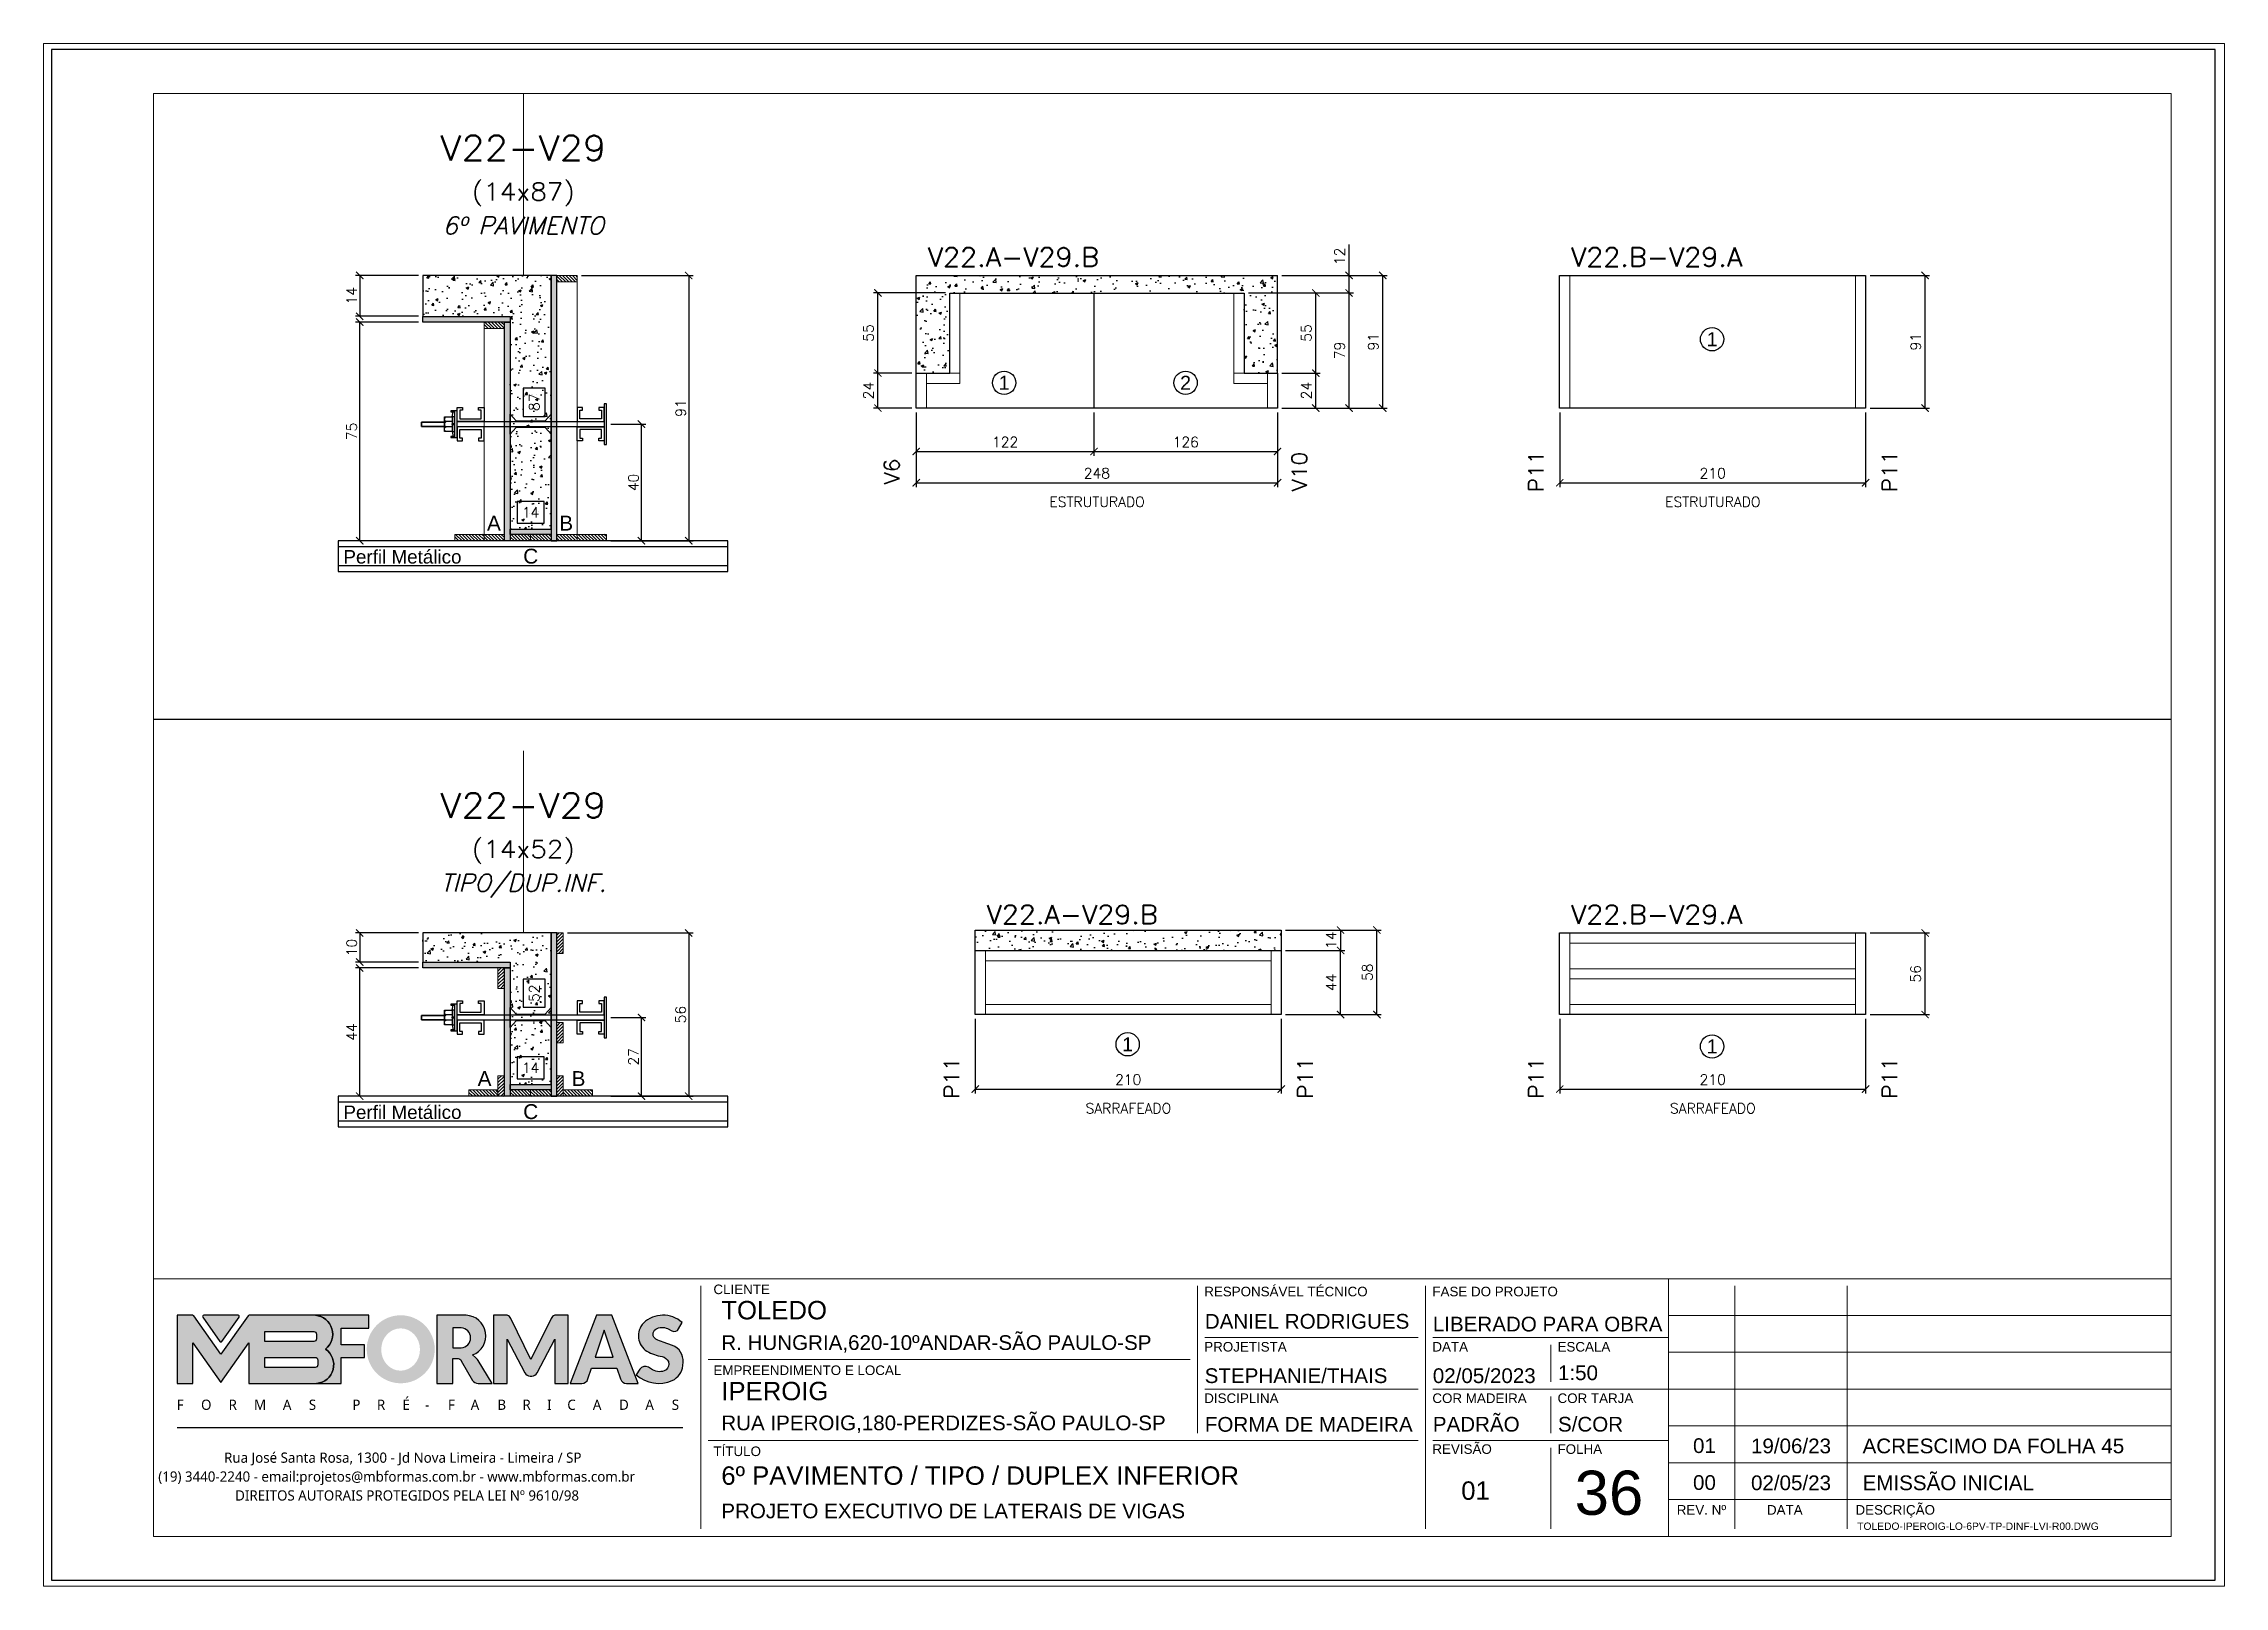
# Paper-space layout '36' of a CAD drawing. Extents: x 399.1 to 428.8, y 284.8 to 305.8.
# The model-space entities are those that its viewports show. They can reach past a viewport. Long polylines and large blocks are cut down to what shows.
import ezdxf
from ezdxf.enums import TextEntityAlignment as Align

# ---------------------------------------------------------------- set-up
doc = ezdxf.new("R2010")
doc.units = 0
doc.header["$PDMODE"] = 2
doc.header["$PDSIZE"] = 10
doc.linetypes.add('CABLIN', pattern=[0.35, 0.25, -0.1])
doc.linetypes.add('HIDDEN', pattern=[9.525, 6.35, -3.175])
doc.layers.get('0').update_dxf_attribs({"lineweight": 13})
doc.layers.get('Defpoints').update_dxf_attribs({"lineweight": 13})
for name, color, linetype in [('Barra de Ancoragem', 20, 'Continuous'), ('Concreto', 250, 'HIDDEN'), ('Cota', 4, 'Continuous'), ('Cota Seção (2x)', 4, 'Continuous'), ('Hachura', 252, 'CABLIN'), ('MB Logo', 255, 'Continuous'), ('Painéis', 200, 'Continuous'), ('Perfil Metálico', 224, 'Continuous'), ('Romaneio', 10, 'Continuous'), ('Texto de Titulo', 7, 'Continuous'), ('Texto Qtd Sarr', 242, 'Continuous'), ('Tubo de PVC', 51, 'Continuous')]:
    doc.layers.add(name, color=color, linetype=linetype)
for name, color, linetype, lineweight in [('FOLHA MB', 7, 'Continuous', 13), ('Madeira', 100, 'Continuous', 13), ('N° Folha', 5, 'Continuous', 13), ('Sarr 2.2x7', 40, 'Continuous', 9), ('Texto Seção', 7, 'Continuous', 15)]:
    doc.layers.add(name, color=color, linetype=linetype, lineweight=lineweight)
doc.layers.add('Laje_Perimetro', color=7, linetype='Continuous', plot=False)
doc.layers.add('VIEW', color=252, linetype='Continuous', lineweight=13, plot=False)
doc.styles.add('ARIAL', font='arial.ttf', dxfattribs={"oblique": 15, "height": 25})
doc.styles.add('MB_C01', font='arial.ttf', dxfattribs={"height": 1.3})
doc.styles.add('MB_C02', font='arial.ttf', dxfattribs={"height": 2})
doc.styles.add('MB_C03', font='arial.ttf', dxfattribs={"height": 2.5})
doc.styles.add('MB_C04', font='arial.ttf', dxfattribs={"height": 6})
doc.styles.add('MtXpl_Lucida_Sans_Un', font='l_10646.ttf')
doc.styles.add('REGUA-120', font='ROMANS.shx', dxfattribs={"height": 15})
doc.styles.add('ROMANS', font='romans.shx')
doc.dimstyles.new('Cota Paínel', dxfattribs={"dimtxt": 7, "dimasz": 5, "dimexe": 3, "dimexo": 3, "dimgap": 3, "dimtad": 1, "dimdec": 1, "dimzin": 12, "dimdsep": 46, "dimtxsty": 'ROMANS', "dimblk": 'ARCHTICK', "dimcen": 0, "dimclrd": 4, "dimclre": 4, "dimclrt": 1, "dimadec": 1, "dimazin": 3, "dimtfac": 1, "dimtdec": 1, "dimtmove": 0, "dimatfit": 3, "dimldrblk": 'OBLIQUE', "dimfxl": 1, "dimtolj": 1, "dimtzin": 12, "dimarcsym": 0})
doc.dimstyles.new('Cota Seção (2x)', dxfattribs={"dimtxt": 7, "dimasz": 5, "dimexe": 3, "dimexo": 3, "dimgap": 2, "dimtad": 3, "dimdec": 1, "dimlfac": 0.5, "dimzin": 12, "dimdsep": 46, "dimtxsty": 'ROMANS', "dimblk": 'ARCHTICK', "dimcen": 0, "dimclrd": 4, "dimclre": 4, "dimclrt": 1, "dimadec": 1, "dimazin": 3, "dimtfac": 1, "dimtdec": 1, "dimtmove": 0, "dimatfit": 3, "dimldrblk": 'OBLIQUE', "dimfxl": 1, "dimtolj": 1, "dimtzin": 12, "dimarcsym": 0})
doc.dimstyles.new('Cota Seção interna', dxfattribs={"dimtxt": 7, "dimasz": 6, "dimexe": 0.18, "dimexo": 2, "dimgap": -4, "dimtad": 3, "dimdec": 1, "dimlfac": 0.5, "dimzin": 12, "dimdsep": 46, "dimtxsty": 'ROMANS', "dimblk": 'ARCHTICK', "dimcen": 0.09, "dimse1": 1, "dimse2": 1, "dimsd1": 1, "dimsd2": 1, "dimclrd": 180, "dimclre": 5, "dimclrt": 1, "dimadec": 0, "dimazin": 3, "dimtfac": 1, "dimtdec": 1, "dimtofl": 0, "dimtmove": 0, "dimatfit": 3, "dimldrblk": 'ARCHTICK', "dimfxl": 1, "dimtolj": 1, "dimtzin": 0, "dimarcsym": 0})
pattern_1 = [(315, (2585.0439, -9184.3843), (1.12253202, 1.12253202), [])]
pattern_2 = [(315, (2739.0439, -9257.9843), (1.12253202, 1.12253202), [])]
pattern_3 = [(50, (0, 0), (17.931505, -1.568803), [1.875, -20.625]), (355, (0, 0), (-3.468783, 18.804803), [1.5, -16.5]), (100.45144, (1.494, -0.13), (14.462721, 17.236), [1.593505, -17.528553]), (46.1842, (0, 5), (26.681033, -4.137982), [2.8125, -30.9375]), (96.63564, (2.223, 4.655), (23.36655, 24.352965), [2.39026, -26.292844]), (351.18416, (0, 5), (23.36655, 24.352965), [2.25, -24.75]), (21, (2.5, 3.75), (14.922676, -10.065472), [1.875, -20.625]), (326, (2.5, 3.75), (6.082883, 18.128751), [1.5, -16.5]), (71.45144, (3.744, 2.911), (21.00556, 8.063279), [1.593505, -17.528553]), (37.5, (0, 0), (0.3039964, 8.3223463), [0, -16.3, 0, -16.75, 0, -16.5625]), (7.5, (0, 0), (6.5767384, 9.8602928), [0, -9.55, 0, -15.925, 0, -6.3125]), (327.5, (-5.575, 0), (13.345561, -0.5638718), [0, -6.25, 0, -19.5, 0, -25.875]), (317.5, (-8.075, 0), (14.579654, 2.5026246), [0, -8.125, 0, -12.95, 0, -18.375])]
pattern_4 = [(225, (-28810.42, -24292.4337), (1.12253202, -1.12253202), [])]

psp = doc.layouts.new('36')

msp = doc.modelspace()

# ---------------------------------------------------------------- texts
at = {"layer": 'N° Folha', "color": 5, "style": 'MB_C04'}
msp.add_text('36', height=30.306, dxfattribs=at).set_placement((-19630.93, -1623))
at = {"layer": 'Painéis', "color": 1, "char_height": 7, "attachment_point": 5, "style": 'ROMANS'}
for s, insert in [('\\A1;ESTRUTURADO', (-19958.75, -928.02)), ('\\A1;ESTRUTURADO', (-19536.11, -928.02)), ('\\A1;SARRAFEADO', (-19937.26, -1344.09)), ('\\A1;SARRAFEADO', (-19536.11, -1344.09))]:
    msp.add_mtext(s, dxfattribs=dict(at, insert=insert))
at = {"layer": 'Romaneio', "color": 0, "style": 'ARIAL'}
for s, p in [('1', (-19536.62, -816.46)), ('1', (-20022.59, -846.33)), ('2', (-19898.01, -846.33)), ('1', (-19937.76, -1300.19)), ('1', (-19536.62, -1301.65))]:
    msp.add_text(s, height=9.6, dxfattribs=at).set_placement(p, align=Align.MIDDLE_CENTER)
at = {"layer": 'Texto Seção', "style": 'REGUA-120', "width": 1.05}
for s, p in [('V22.A-V29.B', (-20075.02, -766.55)), ('V22.B-V29.A', (-19633.53, -766.55)), ('V22.A-V29.B', (-20034.67, -1217.63)), ('V22.B-V29.A', (-19633.53, -1217.63))]:
    msp.add_text(s, height=13, dxfattribs=at).set_placement(p)
for s, p in [('V10', (-19819.88, -907.25)), ('P11', (-19657.42, -907.25)), ('P11', (-19414.77, -907.25)), ('V6', (-20099.68, -907.25)), ('P11', (-20058.56, -1323.33)), ('P11', (-19815.91, -1323.33)), ('P11', (-19657.42, -1323.33)), ('P11', (-19414.77, -1323.33))]:
    msp.add_text(s, height=10.4, rotation=90, dxfattribs=at).set_placement(p, align=Align.MIDDLE_CENTER)
at = {"layer": 'Texto Seção', "color": 0, "linetype": 'Continuous', "style": 'ARIAL'}
for s, p in [('A', (-20372.78, -942.61)), ('B', (-20323.19, -942.61)), ('C', (-20347.52, -965.28)), ('A', (-20379.22, -1323.68)), ('B', (-20314.73, -1323.68)), ('C', (-20347.52, -1346.36))]:
    msp.add_text(s, height=10.22, dxfattribs=at).set_placement(p, align=Align.MIDDLE_CENTER)
at = {"layer": 'Texto Seção', "style": 'ARIAL'}
for p in [(-20435.55, -965.72), (-20435.55, -1346.79)]:
    msp.add_text('Perfil Metálico', height=9.24, dxfattribs=at).set_placement(p, align=Align.MIDDLE_CENTER)

# ---------------------------------------------------------------- blocks, each defined once
blk = doc.blocks.new('MB-NOVO')
at = {"layer": 'MB Logo', "linetype": 'Continuous'}
h = blk.add_hatch(color=256, dxfattribs=at)
h.dxf.hatch_style = 1
h.set_gradient(color1=(242, 132, 69), color2=(247, 180, 141), rotation=90, tint=1)
h.paths.add_polyline_path([(-18529.6, 10980.8), (-18475.7, 10980.8, 0.706757), (-18468.7, 11008, 0.681802), (-18476.7, 11034.9), (-18529.4, 11034.9, 0.243712), (-18530.2, 11034.5), (-18551.7, 11003.9), (-18573.3, 11034.5, 0.243712), (-18574.1, 11034.9), (-18586.5, 11034.9), (-18586.5, 10980.8), (-18573.9, 10980.8), (-18573.9, 11012.9), (-18551.7, 10981.5), (-18529.6, 11012.9)])
h.paths.add_polyline_path([(-18516.8, 11014.1), (-18516.8, 11022), (-18477.8, 11022, -0.414214), (-18475.8, 11020), (-18475.8, 11016.1, -0.414214), (-18477.8, 11014.1)], flags=16)
h.paths.add_polyline_path([(-18516.8, 11001.4), (-18476.8, 11001.4, -0.414214), (-18474.8, 10999.4), (-18474.8, 10995.5, -0.414214), (-18476.8, 10993.5), (-18516.8, 10993.5)], flags=16)
at = {"layer": 'MB Logo', "true_color": 0x262626}
h = blk.add_hatch(color=250, dxfattribs=at)
h.dxf.hatch_style = 1
h.paths.add_polyline_path([(-18537.3, 11033.3, 0.60809), (-18538.1, 11034.9), (-18565.3, 11034.9, 0.60809), (-18566.1, 11033.3), (-18552.5, 11014, 0.518202), (-18550.9, 11014)])
h = blk.add_hatch(color=250, dxfattribs=at)
h.dxf.hatch_style = 1
h.paths.add_polyline_path([(-18456.2, 11011.3), (-18456.2, 11024.6), (-18434.2, 11024.6), (-18434.2, 11034.9), (-18476.7, 11034.9, -0.681802), (-18468.7, 11008, -0.706757), (-18475.7, 10980.8), (-18456.2, 10980.8), (-18456.2, 11001.4), (-18437.8, 11001.4), (-18437.8, 11011.3)])
h = blk.add_hatch(color=250, dxfattribs=at)
h.dxf.hatch_style = 1
h.paths.add_polyline_path([(-18435.9, 11007.9, 1), (-18381.9, 11007.9, 1)])
edge = h.paths.add_edge_path(flags=16)
edge.add_ellipse((-18409, 11007.7), major_axis=(0, 16.8), ratio=0.916255, start_angle=0, end_angle=360)
h = blk.add_hatch(color=250, dxfattribs=at)
h.dxf.hatch_style = 1
h.paths.add_polyline_path([(-18357, 11034.9), (-18380.2, 11034.9), (-18380.2, 10980.8), (-18367.6, 10980.8), (-18367.6, 11000.7), (-18363.4, 11000.7, -0.195765), (-18360.9, 10998.9), (-18351.8, 10983.2, 0.261385), (-18347.5, 10980.8), (-18336.4, 10980.8), (-18347.5, 10999, 0.082429), (-18349.6, 11001.5), (-18351.9, 11003.4, 0.81838)])
h.paths.add_polyline_path([(-18360.8, 11009), (-18367.6, 11009), (-18367.6, 11025), (-18360.8, 11025, -0.92578)], flags=16)
h = blk.add_hatch(color=250, dxfattribs=at)
h.dxf.hatch_style = 1
h.paths.add_polyline_path([(-18286.6, 11015.9), (-18286.6, 10980.8), (-18275.8, 10980.8), (-18275.8, 11034.9), (-18286.6, 11034.9, 0.216647), (-18289.4, 11032.4), (-18305.5, 10999.8), (-18321.6, 11032.7, 0.199908), (-18324.3, 11034.9), (-18335.2, 11034.9), (-18335.2, 10980.8), (-18324.3, 10980.8), (-18324.3, 11015.9), (-18310.4, 10989.3, 0.279644), (-18306, 10986.6, 0.340986), (-18300.5, 10989.3)])
h = blk.add_hatch(color=250, dxfattribs=at)
h.dxf.hatch_style = 1
h.paths.add_polyline_path([(-18274.4, 10980.8), (-18265, 10980.8, 0.322517), (-18260.2, 10984.3), (-18257.3, 10993), (-18237.2, 10993), (-18234.3, 10984.3, 0.322517), (-18229.5, 10980.8), (-18220.3, 10980.8), (-18241.2, 11034.9), (-18253.4, 11034.9)])
h.paths.add_polyline_path([(-18254.4, 11001.6), (-18247.3, 11023), (-18240.1, 11001.6)], flags=16)
h = blk.add_hatch(color=250, dxfattribs=at)
h.dxf.hatch_style = 1
h.paths.add_polyline_path([(-18206, 11024, -0.247671), (-18196.9, 11024.3), (-18193.5, 11022.5, 0.40799), (-18188.2, 11024.1), (-18185.4, 11029.1, 0.392837), (-18216.2, 11028.7, 0.467779), (-18213.3, 11006.3, 0.077523), (-18201.2, 11002.1, -0.214206), (-18196.1, 10997.9, -0.284295), (-18198.2, 10991.4, -0.26924), (-18208.8, 10991.6), (-18212.2, 10993.6, 0.407727), (-18219, 10992.1), (-18221.8, 10987.7, 0.296878), (-18193.2, 10983.1, 0.272251), (-18184.9, 10995.3), (-18184.6, 10997.9, 0.348906), (-18193.7, 11011.2), (-18200.4, 11013.5, -0.045018), (-18205.8, 11015.7, -0.618284)])
at = {"layer": 'MB Logo', "linetype": 'Continuous'}
blk.add_line((-18586.5, 10945.9), (-18184.8, 10945.9), dxfattribs=at)
at = {"layer": 'MB Logo', "color": 23, "linetype": 'Continuous', "true_color": 0xf28445}
for points in [[(-18573.3, 11034.5, 0.243712), (-18574.1, 11034.9), (-18586.5, 11034.9), (-18586.5, 10980.8), (-18573.9, 10980.8), (-18573.9, 11012.9), (-18551.7, 10981.5), (-18529.6, 11012.9), (-18529.6, 10980.8), (-18475.7, 10980.8, 0.706757), (-18468.7, 11008, 0.681802), (-18476.7, 11034.9), (-18529.4, 11034.9, 0.243712), (-18530.2, 11034.5), (-18551.7, 11003.9)], [(-18516.8, 11022), (-18477.8, 11022, -0.414214), (-18475.8, 11020), (-18475.8, 11016.1, -0.414214), (-18477.8, 11014.1), (-18516.8, 11014.1)], [(-18516.8, 11001.4), (-18476.8, 11001.4, -0.414214), (-18474.8, 10999.4), (-18474.8, 10995.5, -0.414214), (-18476.8, 10993.5), (-18516.8, 10993.5)]]:
    blk.add_lwpolyline(points, format="xyb", close=True, dxfattribs=at)
at = {"layer": 'MB Logo', "color": 250, "true_color": 0x262626}
for points in [[(-18537.3, 11033.3, 0.60809), (-18538.1, 11034.9), (-18565.3, 11034.9, 0.60809), (-18566.1, 11033.3), (-18552.5, 11014, 0.518202), (-18550.9, 11014)], [(-18437.8, 11011.3), (-18456.2, 11011.3), (-18456.2, 11024.6), (-18434.2, 11024.6), (-18434.2, 11034.9), (-18476.7, 11034.9, -0.681802), (-18468.7, 11008, -0.706757), (-18475.7, 10980.8), (-18456.2, 10980.8), (-18456.2, 11001.4), (-18437.8, 11001.4)], [(-18347.5, 10980.8), (-18336.4, 10980.8), (-18347.5, 10999, 0.082429), (-18349.6, 11001.5), (-18351.9, 11003.4, 0.81838), (-18357, 11034.9), (-18380.2, 11034.9), (-18380.2, 10980.8), (-18367.6, 10980.8), (-18367.6, 11000.7), (-18363.4, 11000.7, -0.209789), (-18360.8, 10998.7), (-18351.8, 10983.2, 0.261385)], [(-18286.6, 11015.9), (-18286.6, 10980.8), (-18275.8, 10980.8), (-18275.8, 11034.9), (-18286.6, 11034.9, 0.216647), (-18289.4, 11032.4), (-18305.5, 10999.8), (-18321.5, 11032.4, 0.216647), (-18324.3, 11034.9), (-18335.2, 11034.9), (-18335.2, 10980.8), (-18324.3, 10980.8), (-18324.3, 11015.9), (-18310.4, 10989.3, 0.279644), (-18306, 10986.6), (-18304.9, 10986.6, 0.279644), (-18300.5, 10989.3)], [(-18265, 10980.8, 0.322517), (-18260.2, 10984.3), (-18257.3, 10993), (-18237.2, 10993), (-18234.3, 10984.3, 0.322517), (-18229.5, 10980.8), (-18220.3, 10980.8), (-18241.2, 11034.9), (-18253.4, 11034.9), (-18274.4, 10980.8)], [(-18206.2, 11015.9, -0.549626), (-18206.4, 11023.8, -0.258723), (-18196.9, 11024.3), (-18193.5, 11022.5, 0.40799), (-18188.2, 11024.1), (-18185.4, 11029.1, 0.392837), (-18216.2, 11028.7, 0.467779), (-18213.3, 11006.3, 0.077523), (-18201.2, 11002.1, -0.203897), (-18196.3, 10998.2), (-18196.1, 10997.8, -0.267611), (-18198, 10991.6), (-18198.5, 10991.3, -0.261145), (-18208.8, 10991.6), (-18212.2, 10993.6, 0.407727), (-18219, 10992.1), (-18221.8, 10987.7, 0.296878), (-18193.2, 10983.1, 0.265963), (-18184.9, 10994.9), (-18184.7, 10997.6, 0.340466), (-18193.1, 11011), (-18200.4, 11013.5, -0.049298)], [(-18367.6, 11009), (-18360.8, 11009, 0.92578), (-18360.8, 11025), (-18367.6, 11025)]]:
    blk.add_lwpolyline(points, format="xyb", close=True, dxfattribs=at)
blk.add_lwpolyline([(-18247.3, 11023), (-18254.4, 11001.6), (-18240.1, 11001.6)], close=True, dxfattribs=at)
at = {"layer": 'MB Logo', "color": 250, "true_color": 0x262626, "style": 'MtXpl_Lucida_Sans_Un'}
for s, height, p in [('F', 8.12, (-18586.8, 10959.8)), ('O', 8.12, (-18567.5, 10959.8)), ('R', 8.12, (-18545.6, 10959.8)), ('M', 8.12, (-18525.4, 10959.8)), ('A', 8.12, (-18502.5, 10959.8)), ('S', 8.12, (-18481.9, 10959.8)), ('P', 8.12, (-18447.3, 10959.8)), ('R', 8.12, (-18427.8, 10959.8)), ('É', 8.12, (-18407.5, 10959.8)), ('F', 8.12, (-18371.4, 10959.8)), ('A', 8.12, (-18353.3, 10959.8)), ('B', 8.12, (-18332.1, 10959.8)), ('R', 8.12, (-18312.2, 10959.8)), ('I', 8.12, (-18292.7, 10959.8)), ('C', 8.12, (-18276.6, 10959.8)), ('A', 8.12, (-18256.3, 10959.8)), ('D', 8.12, (-18235.5, 10959.8)), ('A', 8.12, (-18214.6, 10959.8)), ('S', 8.12, (-18193.6, 10959.8)), ('-', 8.12, (-18389.6, 10959.8)), ('DIREITOS AUTORAIS PROTEGIDOS PELA LEI Nº 9610/98', 8.122, (-18540.4, 10887.8))]:
    blk.add_text(s, height=height, dxfattribs=at).set_placement(p)
at = {"layer": 'MB Logo', "style": 'MtXpl_Lucida_Sans_Un'}
for s, p in [('Rua José Santa Rosa, 1300 - Jd Nova Limeira - Limeira / SP', (-18549.2, 10917.8)), ('(19) 3440-2240 - email:projetos@mbformas.com.br - www.mbformas.com.br', (-18601.5, 10902.8))]:
    blk.add_text(s, height=8.122, dxfattribs=at).set_placement(p)
blk = doc.blocks.new('A$C169d8357')
at = {"layer": 'FOLHA MB', "color": 1}
for p, q in [((1109.8, 356.7), (70, 356.7)), ((445.6, 351.7), (445.6, 185)), ((786.6, 351.7), (786.6, 250.7)), ((943.1, 351.7), (943.1, 185)), ((1109.8, 356.7), (1109.8, 179.9)), ((1455, 356.7), (1109.8, 356.7)), ((1155.3, 185), (1155.3, 351.7)), ((1232.6, 351.7), (1232.6, 185)), ((1455, 331.5), (1109.8, 331.5)), ((938.1, 316.3), (791.6, 316.3)), ((1109.8, 316.3), (948.2, 316.3)), ((781.5, 301.2), (450.7, 301.2)), ((1029, 311.3), (1029, 286)), ((1455, 306.2), (1109.8, 306.2)), ((938.1, 281), (791.6, 281)), ((1109.8, 281), (948.2, 281)), ((1029, 275.9), (1029, 250.7)), ((1455, 281), (1109.8, 281)), ((1455, 255.7), (1109.8, 255.7)), ((938.1, 245.6), (450.7, 245.6)), ((1109.8, 245.6), (948.2, 245.6)), ((1029, 240.6), (1029, 185)), ((1455, 230.4), (1109.8, 230.4)), ((1455, 205.2), (1109.8, 205.2))]:
    blk.add_line(p, q, dxfattribs=at)
for points in [[(0, 1199.9), (0, 149.9), (1485, 149.9), (1485, 1199.9)], [(70, 1169.9), (70, 179.9), (1455, 179.9), (1455, 1169.9)]]:
    blk.add_lwpolyline(points, close=True, dxfattribs=at)
at = {"layer": 'MB Logo', "xscale": 0.8642040370897565, "yscale": 0.8642040370897565, "zscale": 0.8642040370897565}
blk.add_blockref('MB-NOVO', (16148.7, -9204.8), dxfattribs=at)
at = {"layer": 'FOLHA MB', "color": 6}
for s, height, style, p in [('CLIENTE', 6.57, 'MB_C01', (454.3, 346.1)), ('RESPONSÁVEL TÉCNICO', 6.566, 'MB_C01', (791.2, 344.6)), ('FASE DO PROJETO', 6.566, 'MB_C01', (947.8, 344.6)), ('R. HUNGRIA,620-10ºANDAR-SÃO PAULO-SP', 10.102, 'MB_C02', (459.7, 307.8)), ('PROJETISTA', 6.57, 'MB_C01', (791.2, 306.7)), ('DATA', 6.57, 'MB_C01', (947.8, 306.7)), ('ESCALA', 6.57, 'MB_C01', (1033.7, 306.7)), ('EMPREENDIMENTO E LOCAL', 6.566, 'MB_C01', (454.3, 290.6)), ('DISCIPLINA', 6.57, 'MB_C01', (791.2, 271.4)), ('COR MADEIRA', 6.566, 'MB_C01', (947.8, 271.4)), ('COR TARJA', 6.57, 'MB_C01', (1033.7, 271.4)), ('RUA IPEROIG,180-PERDIZES-SÃO PAULO-SP', 10.102, 'MB_C02', (459.7, 252.7)), ('TÍTULO', 6.57, 'MB_C01', (454.3, 235)), ('REVISÃO', 6.57, 'MB_C01', (947.8, 236.5)), ('FOLHA', 6.57, 'MB_C01', (1033.7, 236.5)), ('PROJETO EXECUTIVO DE LATERAIS DE VIGAS', 10.102, 'MB_C02', (459.7, 192.3))]:
    blk.add_text(s, height=height, dxfattribs=dict(at, style=style)).set_placement(p)
at = {"layer": 'FOLHA MB', "color": 5}
for s, height, style, p in [('TOLEDO', 12.63, 'MB_C03', (459.7, 328.8)), ('DANIEL RODRIGUES', 10.102, 'MB_C02', (791.6, 322.4)), ('LIBERADO PARA OBRA', 10.102, 'MB_C02', (948.1, 320.5)), ('IPEROIG', 12.63, 'MB_C03', (459.7, 273.3)), ('STEPHANIE/THAIS', 10.102, 'MB_C02', (791.5, 285.1)), ('02/05/2023', 10.1, 'MB_C02', (948.1, 285.1)), ('1:50', 10.1, 'MB_C02', (1034, 287.1)), ('FORMA DE MADEIRA', 10.102, 'MB_C02', (791.6, 251.7)), ('PADRÃO', 10.1, 'MB_C02', (948.1, 251.8)), ('S/COR', 10.1, 'MB_C02', (1034, 251.8)), ('01', 10.1, 'MB_C02', (1126.7, 237.1)), ('19/06/23', 10.1, 'MB_C02', (1166.5, 236.9)), ('ACRESCIMO DA FOLHA 45', 10.102, 'MB_C02', (1243.1, 236.9)), ('6º PAVIMENTO / TIPO / DUPLEX INFERIOR', 12.628, 'MB_C03', (459.7, 215.3)), ('01', 12.63, 'MB_C03', (967.6, 205)), ('00', 10.1, 'MB_C02', (1126.7, 211.8)), ('02/05/23', 10.1, 'MB_C02', (1166.5, 211.6)), ('EMISSÃO INICIAL', 10.102, 'MB_C02', (1243.1, 211.6))]:
    blk.add_text(s, height=height, dxfattribs=dict(at, style=style)).set_placement(p)
at = {"layer": 'FOLHA MB', "color": 6, "style": 'MB_C01'}
for s, p in [('REV. Nº', (1132.5, 198.1)), ('DATA', (1189.7, 198.1)), ('DESCRIÇÃO', (1265.5, 198.1))]:
    blk.add_text(s, height=6.57, dxfattribs=at).set_placement(p, align=Align.MIDDLE_CENTER)
at = {"layer": 'FOLHA MB', "insert": (1239.4, 189.4), "char_height": 5.051, "width": 210.818, "attachment_point": 1, "style": 'MB_C04'}
blk.add_mtext('TOLEDO-IPEROIG-LO-6PV-TP-DINF-LVI-R00.DWG', dxfattribs=at)
blk = doc.blocks.new('titulo1')
at = {"layer": 'Defpoints', "color": 252, "linetype": 'HIDDEN', "ltscale": 2}
blk.add_line((0, 0), (0, 125), dxfattribs=at)
at = {"layer": 'Defpoints', "style": 'ROMANS', "oblique": 15}
blk.add_attdef('FOLHA', text='', height=10, dxfattribs=at).set_placement((0, 15.6), align=Align.MIDDLE_CENTER)
at = {"layer": 'Texto Qtd Sarr', "color": 3, "style": 'ROMANS', "oblique": 15}
for tag, height, p in [('TITULO', 17, (0, 71.4)), ('SEÇÃO', 12, (0, 41.5))]:
    blk.add_attdef(tag, text='', height=height, dxfattribs=at).set_placement(p, align=Align.MIDDLE_CENTER)
blk = doc.blocks.new('*D1147')
at = {"layer": 'Cota Seção (2x)', "color": 180, "lineweight": -2, "transparency": 16777216}
for p, q in [((-20338.2, -927.7), (-20356.9, -927.7)), ((-20356.9, -927.7), (-20356.9, -942.7)), ((-20338.2, -942.7), (-20338.2, -927.7)), ((-20356.9, -942.7), (-20338.2, -942.7))]:
    blk.add_line(p, q, dxfattribs=at)
at = {"layer": 'Defpoints', "color": 0, "transparency": 16777216}
for p in [(-20361.6, -946.7), (-20361.6, -946.7), (-20333.6, -946.7)]:
    blk.add_point(p, dxfattribs=at)
at = {"layer": 'Cota Seção (2x)', "color": 1, "transparency": 16777216, "insert": (-20347.6, -935.2), "char_height": 7, "attachment_point": 5, "style": 'ROMANS'}
blk.add_mtext('\\A1;14', dxfattribs=at)
blk = doc.blocks.new('_ArchTick')
at = {"color": 0, "linetype": 'ByBlock', "const_width": 0.15}
blk.add_lwpolyline([(-0.5, -0.5), (0.5, 0.5)], dxfattribs=at)
blk = doc.blocks.new('*D1148')
at = {"layer": 'Cota', "color": 4, "lineweight": -2, "transparency": 16777216}
for p, q in [((-20424.6, -772.7), (-20467.9, -772.7)), ((-20464.9, -772.7), (-20464.9, -800.7)), ((-20424.6, -800.7), (-20467.9, -800.7))]:
    blk.add_line(p, q, dxfattribs=at)
at = {"layer": 'Defpoints', "color": 0, "transparency": 16777216}
for p in [(-20421.6, -772.7), (-20464.9, -800.7), (-20421.6, -800.7)]:
    blk.add_point(p, dxfattribs=at)
at = {"layer": 'Cota', "color": 4, "lineweight": -2, "transparency": 16777216, "xscale": 5, "yscale": 5, "zscale": 5}
for p, rotation in [((-20464.9, -772.7), 90), ((-20464.9, -800.7), 270)]:
    blk.add_blockref('_ArchTick', p, dxfattribs=dict(at, rotation=rotation))
at = {"layer": 'Cota', "color": 1, "transparency": 16777216, "insert": (-20470.4, -786.7), "char_height": 7, "attachment_point": 5, "rotation": 90, "style": 'ROMANS'}
blk.add_mtext('\\A1;14', dxfattribs=at)
blk = doc.blocks.new('_OBLIQUE')
at = {"color": 0, "linetype": 'ByBlock', "lineweight": -2}
for p, q in [((0, 0), (-1, 0)), ((-0.5, -0.5), (0.5, 0.5))]:
    blk.add_line(p, q, dxfattribs=at)
blk = doc.blocks.new('DSADSAD')
at = {"layer": 'Barra de Ancoragem'}
for p, q in [((-12991, 7698.4), (-13009.2, 7698.4)), ((-13005.1, 7696.9), (-13008.6, 7697.6)), ((-12995.1, 7696.9), (-12991.5, 7697.6))]:
    blk.add_line(p, q, dxfattribs=at)
at = {"layer": 'Barra de Ancoragem', "flags": 128}
for points in [[(-13009.2, 7700.2), (-12991, 7700.2), (-12991, 7698.4), (-13009.2, 7698.4)], [(-13008.6, 7698.4), (-13008.6, 7696), (-13009.2, 7696), (-13009.2, 7698.4)], [(-12995.1, 7698.4), (-12995.1, 7696.9), (-13005.1, 7696.9), (-13005.1, 7698.4)], [(-12991, 7698.4), (-12991, 7696), (-12991.5, 7696), (-12991.5, 7698.4)]]:
    blk.add_lwpolyline(points, close=True, dxfattribs=at)
for points in [[(-13005.1, 7696.9), (-13005.1, 7691.6), (-12995.1, 7691.6), (-12995.1, 7696.9)], [(-13000.4, 7696.9), (-13000.4, 7698.4), (-12999.8, 7698.4), (-12999.8, 7696.9), (-13000.4, 7696.9), (-12999.8, 7696.9)]]:
    blk.add_lwpolyline(points, dxfattribs=at)
for points in [[(-13001.9, 7696.9), (-13001.9, 7692.8, 0.666667), (-12998.3, 7692.8, 0.666667)], [(-12998.3, 7696.9), (-12998.3, 7692.8, 0.729796), (-12995.1, 7692.8, 0.729796)]]:
    blk.add_lwpolyline(points, format="xyb", dxfattribs=at)
at = {"layer": 'Barra de Ancoragem'}
blk.add_arc((-13003.5, 7693.3), 1.7, 197.7564, 342.2436, dxfattribs=at)
blk = doc.blocks.new('*D1149')
at = {"layer": 'Cota', "color": 4, "lineweight": -2, "transparency": 16777216}
for p, q in [((-20292.5, -874.7), (-20268.5, -874.7)), ((-20271.5, -954.7), (-20271.5, -874.7)), ((-20292.6, -954.7), (-20268.5, -954.7))]:
    blk.add_line(p, q, dxfattribs=at)
at = {"layer": 'Defpoints', "color": 0, "transparency": 16777216}
for p in [(-20295.5, -874.7), (-20271.5, -874.7), (-20295.6, -954.7)]:
    blk.add_point(p, dxfattribs=at)
at = {"layer": 'Cota', "color": 4, "lineweight": -2, "transparency": 16777216, "xscale": 5, "yscale": 5, "zscale": 5}
for p, rotation in [((-20271.5, -874.7), 90), ((-20271.5, -954.7), 270)]:
    blk.add_blockref('_ArchTick', p, dxfattribs=dict(at, rotation=rotation))
at = {"layer": 'Cota', "color": 1, "transparency": 16777216, "insert": (-20277, -914.7), "char_height": 7, "attachment_point": 5, "rotation": 90, "style": 'ROMANS'}
blk.add_mtext('\\A1;40', dxfattribs=at)
blk = doc.blocks.new('*D1150')
at = {"layer": 'Cota', "color": 4, "lineweight": -2, "transparency": 16777216}
for p, q in [((-20424.6, -804.7), (-20467.9, -804.7)), ((-20464.9, -954.7), (-20464.9, -804.7)), ((-20402.6, -954.7), (-20467.9, -954.7))]:
    blk.add_line(p, q, dxfattribs=at)
at = {"layer": 'Defpoints', "color": 0, "transparency": 16777216}
for p in [(-20464.9, -804.7), (-20421.6, -804.7), (-20399.6, -954.7)]:
    blk.add_point(p, dxfattribs=at)
at = {"layer": 'Cota', "color": 4, "lineweight": -2, "transparency": 16777216, "xscale": 5, "yscale": 5, "zscale": 5}
for p, rotation in [((-20464.9, -804.7), 90), ((-20464.9, -954.7), 270)]:
    blk.add_blockref('_ArchTick', p, dxfattribs=dict(at, rotation=rotation))
at = {"layer": 'Cota', "color": 1, "transparency": 16777216, "insert": (-20470.4, -879.7), "char_height": 7, "attachment_point": 5, "rotation": 90, "style": 'ROMANS'}
blk.add_mtext('\\A1;75', dxfattribs=at)
blk = doc.blocks.new('*D1151')
at = {"layer": 'Cota Seção (2x)', "color": 180, "lineweight": -2, "transparency": 16777216}
for p, q in [((-20337.6, -850.1), (-20352.6, -850.1)), ((-20352.6, -850.1), (-20352.6, -869.4)), ((-20337.6, -869.4), (-20337.6, -850.1)), ((-20352.6, -869.4), (-20337.6, -869.4))]:
    blk.add_line(p, q, dxfattribs=at)
at = {"layer": 'Defpoints', "color": 0, "transparency": 16777216}
for p in [(-20361.6, -772.7), (-20333.6, -772.7), (-20361.6, -946.7)]:
    blk.add_point(p, dxfattribs=at)
at = {"layer": 'Cota Seção (2x)', "color": 1, "transparency": 16777216, "insert": (-20345.1, -859.7), "char_height": 7, "attachment_point": 5, "rotation": 90, "style": 'ROMANS'}
blk.add_mtext('\\A1;87', dxfattribs=at)
blk = doc.blocks.new('*D1152')
at = {"layer": 'Cota', "color": 4, "lineweight": -2, "transparency": 16777216}
for p, q in [((-20312.6, -772.7), (-20236.1, -772.7)), ((-20239.1, -772.7), (-20239.1, -954.7)), ((-20292.6, -954.7), (-20236.1, -954.7))]:
    blk.add_line(p, q, dxfattribs=at)
at = {"layer": 'Defpoints', "color": 0, "transparency": 16777216}
for p in [(-20315.6, -772.7), (-20295.6, -954.7), (-20239.1, -954.7)]:
    blk.add_point(p, dxfattribs=at)
at = {"layer": 'Cota', "color": 4, "lineweight": -2, "transparency": 16777216, "xscale": 5, "yscale": 5, "zscale": 5}
for p, rotation in [((-20239.1, -772.7), 90), ((-20239.1, -954.7), 270)]:
    blk.add_blockref('_ArchTick', p, dxfattribs=dict(at, rotation=rotation))
at = {"layer": 'Cota', "color": 1, "transparency": 16777216, "insert": (-20244.6, -863.7), "char_height": 7, "attachment_point": 5, "rotation": 90, "style": 'ROMANS'}
blk.add_mtext('\\A1;91', dxfattribs=at)
blk = doc.blocks.new('*D1153')
at = {"layer": 'Cota', "color": 4, "lineweight": -2, "transparency": 16777216}
for p, q in [((-20082.9, -866.7), (-20082.9, -896.5)), ((-19960.9, -866.7), (-19960.9, -896.5)), ((-20082.9, -893.5), (-19960.9, -893.5))]:
    blk.add_line(p, q, dxfattribs=at)
at = {"layer": 'Defpoints', "color": 0, "transparency": 16777216}
for p in [(-20082.9, -863.7), (-19960.9, -863.7), (-19960.9, -893.5)]:
    blk.add_point(p, dxfattribs=at)
at = {"layer": 'Cota', "color": 4, "lineweight": -2, "transparency": 16777216, "xscale": 5, "yscale": 5, "zscale": 5, "rotation": 180}
blk.add_blockref('_ArchTick', (-20082.9, -893.5), dxfattribs=at)
at = {"layer": 'Cota', "color": 4, "lineweight": -2, "transparency": 16777216, "xscale": 5, "yscale": 5, "zscale": 5}
blk.add_blockref('_ArchTick', (-19960.9, -893.5), dxfattribs=at)
at = {"layer": 'Cota', "color": 1, "transparency": 16777216, "insert": (-20021.9, -887), "char_height": 7, "attachment_point": 5, "style": 'ROMANS'}
blk.add_mtext('\\A1;122', dxfattribs=at)
blk = doc.blocks.new('*D1154')
at = {"layer": 'Cota', "color": 4, "lineweight": -2, "transparency": 16777216}
for p, q in [((-19960.9, -866.7), (-19960.9, -896.5)), ((-19834.9, -866.7), (-19834.9, -896.5)), ((-19960.9, -893.5), (-19834.9, -893.5))]:
    blk.add_line(p, q, dxfattribs=at)
at = {"layer": 'Defpoints', "color": 0, "transparency": 16777216}
for p in [(-19960.9, -863.7), (-19834.9, -863.7), (-19834.9, -893.5)]:
    blk.add_point(p, dxfattribs=at)
at = {"layer": 'Cota', "color": 4, "lineweight": -2, "transparency": 16777216, "xscale": 5, "yscale": 5, "zscale": 5, "rotation": 180}
blk.add_blockref('_ArchTick', (-19960.9, -893.5), dxfattribs=at)
at = {"layer": 'Cota', "color": 4, "lineweight": -2, "transparency": 16777216, "xscale": 5, "yscale": 5, "zscale": 5}
blk.add_blockref('_ArchTick', (-19834.9, -893.5), dxfattribs=at)
at = {"layer": 'Cota', "color": 1, "transparency": 16777216, "insert": (-19897.9, -887), "char_height": 7, "attachment_point": 5, "style": 'ROMANS'}
blk.add_mtext('\\A1;126', dxfattribs=at)
blk = doc.blocks.new('*D1155')
at = {"layer": 'Cota', "color": 4, "lineweight": -2, "transparency": 16777216}
for p, q in [((-20082.9, -866.7), (-20082.9, -917.9)), ((-19834.9, -866.7), (-19834.9, -917.9)), ((-20082.9, -914.9), (-19834.9, -914.9))]:
    blk.add_line(p, q, dxfattribs=at)
at = {"layer": 'Defpoints', "color": 0, "transparency": 16777216}
for p in [(-20082.9, -863.7), (-19834.9, -863.7), (-19834.9, -914.9)]:
    blk.add_point(p, dxfattribs=at)
at = {"layer": 'Cota', "color": 4, "lineweight": -2, "transparency": 16777216, "xscale": 5, "yscale": 5, "zscale": 5, "rotation": 180}
blk.add_blockref('_ArchTick', (-20082.9, -914.9), dxfattribs=at)
at = {"layer": 'Cota', "color": 4, "lineweight": -2, "transparency": 16777216, "xscale": 5, "yscale": 5, "zscale": 5}
blk.add_blockref('_ArchTick', (-19834.9, -914.9), dxfattribs=at)
at = {"layer": 'Cota', "color": 1, "transparency": 16777216, "insert": (-19958.9, -908.4), "char_height": 7, "attachment_point": 5, "style": 'ROMANS'}
blk.add_mtext('\\A1;248', dxfattribs=at)
blk = doc.blocks.new('*D1156')
at = {"layer": 'Cota', "color": 4, "lineweight": -2, "transparency": 16777216}
for p, q in [((-19854.9, -784.7), (-19782.8, -784.7)), ((-19785.8, -863.7), (-19785.8, -784.7)), ((-19831.9, -863.7), (-19782.8, -863.7))]:
    blk.add_line(p, q, dxfattribs=at)
at = {"layer": 'Defpoints', "color": 0, "transparency": 16777216}
for p in [(-19857.9, -784.7), (-19785.8, -784.7), (-19834.9, -863.7)]:
    blk.add_point(p, dxfattribs=at)
at = {"layer": 'Cota', "color": 4, "lineweight": -2, "transparency": 16777216, "xscale": 5, "yscale": 5, "zscale": 5}
for p, rotation in [((-19785.8, -784.7), 90), ((-19785.8, -863.7), 270)]:
    blk.add_blockref('_ArchTick', p, dxfattribs=dict(at, rotation=rotation))
at = {"layer": 'Cota', "color": 1, "transparency": 16777216, "insert": (-19792.3, -824.2), "char_height": 7, "attachment_point": 5, "rotation": 90, "style": 'ROMANS'}
blk.add_mtext('\\A1;79', dxfattribs=at)
blk = doc.blocks.new('*D1157')
at = {"layer": 'Cota', "color": 4, "lineweight": -2, "transparency": 16777216}
for p, q in [((-19785.8, -772.7), (-19785.8, -751.4)), ((-19831.9, -772.7), (-19782.8, -772.7)), ((-19785.8, -784.7), (-19785.8, -772.7)), ((-19854.9, -784.7), (-19782.8, -784.7))]:
    blk.add_line(p, q, dxfattribs=at)
at = {"layer": 'Defpoints', "color": 0, "transparency": 16777216}
for p in [(-19834.9, -772.7), (-19785.8, -772.7), (-19857.9, -784.7)]:
    blk.add_point(p, dxfattribs=at)
at = {"layer": 'Cota', "color": 4, "lineweight": -2, "transparency": 16777216, "xscale": 5, "yscale": 5, "zscale": 5}
for p, rotation in [((-19785.8, -772.7), 90), ((-19785.8, -784.7), 270)]:
    blk.add_blockref('_ArchTick', p, dxfattribs=dict(at, rotation=rotation))
at = {"layer": 'Cota', "color": 1, "transparency": 16777216, "insert": (-19792.3, -759.6), "char_height": 7, "attachment_point": 5, "rotation": 90, "style": 'ROMANS'}
blk.add_mtext('\\A1;12', dxfattribs=at)
blk = doc.blocks.new('*D1158')
at = {"layer": 'Cota', "color": 4, "lineweight": -2, "transparency": 16777216}
for p, q in [((-19831.9, -772.7), (-19759.7, -772.7)), ((-19762.7, -863.7), (-19762.7, -772.7)), ((-19831.9, -863.7), (-19759.7, -863.7))]:
    blk.add_line(p, q, dxfattribs=at)
at = {"layer": 'Defpoints', "color": 0, "transparency": 16777216}
for p in [(-19834.9, -772.7), (-19762.7, -772.7), (-19834.9, -863.7)]:
    blk.add_point(p, dxfattribs=at)
at = {"layer": 'Cota', "color": 4, "lineweight": -2, "transparency": 16777216, "xscale": 5, "yscale": 5, "zscale": 5}
for p, rotation in [((-19762.7, -772.7), 90), ((-19762.7, -863.7), 270)]:
    blk.add_blockref('_ArchTick', p, dxfattribs=dict(at, rotation=rotation))
at = {"layer": 'Cota', "color": 1, "transparency": 16777216, "insert": (-19769.2, -818.2), "char_height": 7, "attachment_point": 5, "rotation": 90, "style": 'ROMANS'}
blk.add_mtext('\\A1;91', dxfattribs=at)
blk = doc.blocks.new('*D1159')
at = {"layer": 'Cota', "color": 4, "lineweight": -2, "transparency": 16777216}
for p, q in [((-19831.9, -839.7), (-19805.6, -839.7)), ((-19808.6, -863.7), (-19808.6, -839.7)), ((-19831.9, -863.7), (-19805.6, -863.7))]:
    blk.add_line(p, q, dxfattribs=at)
at = {"layer": 'Defpoints', "color": 0, "transparency": 16777216}
for p in [(-19834.9, -839.7), (-19808.6, -839.7), (-19834.9, -863.7)]:
    blk.add_point(p, dxfattribs=at)
at = {"layer": 'Cota', "color": 4, "lineweight": -2, "transparency": 16777216, "xscale": 5, "yscale": 5, "zscale": 5}
for p, rotation in [((-19808.6, -839.7), 90), ((-19808.6, -863.7), 270)]:
    blk.add_blockref('_ArchTick', p, dxfattribs=dict(at, rotation=rotation))
at = {"layer": 'Cota', "color": 1, "transparency": 16777216, "insert": (-19815.1, -851.7), "char_height": 7, "attachment_point": 5, "rotation": 90, "style": 'ROMANS'}
blk.add_mtext('\\A1;24', dxfattribs=at)
blk = doc.blocks.new('*D1160')
at = {"layer": 'Cota', "color": 4, "lineweight": -2, "transparency": 16777216}
for p, q in [((-19854.9, -784.7), (-19805.6, -784.7)), ((-19808.6, -839.7), (-19808.6, -784.7)), ((-19831.9, -839.7), (-19805.6, -839.7))]:
    blk.add_line(p, q, dxfattribs=at)
at = {"layer": 'Defpoints', "color": 0, "transparency": 16777216}
for p in [(-19857.9, -784.7), (-19808.6, -784.7), (-19834.9, -839.7)]:
    blk.add_point(p, dxfattribs=at)
at = {"layer": 'Cota', "color": 4, "lineweight": -2, "transparency": 16777216, "xscale": 5, "yscale": 5, "zscale": 5}
for p, rotation in [((-19808.6, -784.7), 90), ((-19808.6, -839.7), 270)]:
    blk.add_blockref('_ArchTick', p, dxfattribs=dict(at, rotation=rotation))
at = {"layer": 'Cota', "color": 1, "transparency": 16777216, "insert": (-19815.1, -812.2), "char_height": 7, "attachment_point": 5, "rotation": 90, "style": 'ROMANS'}
blk.add_mtext('\\A1;55', dxfattribs=at)
blk = doc.blocks.new('*D1161')
at = {"layer": 'Cota', "color": 4, "lineweight": -2, "transparency": 16777216}
for p, q in [((-20085.9, -839.7), (-20112.2, -839.7)), ((-20109.2, -863.7), (-20109.2, -839.7)), ((-20085.9, -863.7), (-20112.2, -863.7))]:
    blk.add_line(p, q, dxfattribs=at)
at = {"layer": 'Defpoints', "color": 0, "transparency": 16777216}
for p in [(-20109.2, -839.7), (-20082.9, -839.7), (-20082.9, -863.7)]:
    blk.add_point(p, dxfattribs=at)
at = {"layer": 'Cota', "color": 4, "lineweight": -2, "transparency": 16777216, "xscale": 5, "yscale": 5, "zscale": 5}
for p, rotation in [((-20109.2, -839.7), 90), ((-20109.2, -863.7), 270)]:
    blk.add_blockref('_ArchTick', p, dxfattribs=dict(at, rotation=rotation))
at = {"layer": 'Cota', "color": 1, "transparency": 16777216, "insert": (-20115.7, -851.7), "char_height": 7, "attachment_point": 5, "rotation": 90, "style": 'ROMANS'}
blk.add_mtext('\\A1;24', dxfattribs=at)
blk = doc.blocks.new('*D1162')
at = {"layer": 'Cota', "color": 4, "lineweight": -2, "transparency": 16777216}
for p, q in [((-20062.9, -784.7), (-20112.2, -784.7)), ((-20109.2, -839.7), (-20109.2, -784.7)), ((-20085.9, -839.7), (-20112.2, -839.7))]:
    blk.add_line(p, q, dxfattribs=at)
at = {"layer": 'Defpoints', "color": 0, "transparency": 16777216}
for p in [(-20109.2, -784.7), (-20059.9, -784.7), (-20082.9, -839.7)]:
    blk.add_point(p, dxfattribs=at)
at = {"layer": 'Cota', "color": 4, "lineweight": -2, "transparency": 16777216, "xscale": 5, "yscale": 5, "zscale": 5}
for p, rotation in [((-20109.2, -784.7), 90), ((-20109.2, -839.7), 270)]:
    blk.add_blockref('_ArchTick', p, dxfattribs=dict(at, rotation=rotation))
at = {"layer": 'Cota', "color": 1, "transparency": 16777216, "insert": (-20115.7, -812.2), "char_height": 7, "attachment_point": 5, "rotation": 90, "style": 'ROMANS'}
blk.add_mtext('\\A1;55', dxfattribs=at)
blk = doc.blocks.new('*D1163')
at = {"layer": 'Cota', "color": 4, "lineweight": -2, "transparency": 16777216}
for p, q in [((-19641.2, -866.7), (-19641.2, -917.9)), ((-19431.2, -866.7), (-19431.2, -917.9)), ((-19641.2, -914.9), (-19431.2, -914.9))]:
    blk.add_line(p, q, dxfattribs=at)
at = {"layer": 'Defpoints', "color": 0, "transparency": 16777216}
for p in [(-19641.2, -863.7), (-19431.2, -863.7), (-19431.2, -914.9)]:
    blk.add_point(p, dxfattribs=at)
at = {"layer": 'Cota', "color": 4, "lineweight": -2, "transparency": 16777216, "xscale": 5, "yscale": 5, "zscale": 5, "rotation": 180}
blk.add_blockref('_ArchTick', (-19641.2, -914.9), dxfattribs=at)
at = {"layer": 'Cota', "color": 4, "lineweight": -2, "transparency": 16777216, "xscale": 5, "yscale": 5, "zscale": 5}
blk.add_blockref('_ArchTick', (-19431.2, -914.9), dxfattribs=at)
at = {"layer": 'Cota', "color": 1, "transparency": 16777216, "insert": (-19536.2, -908.4), "char_height": 7, "attachment_point": 5, "style": 'ROMANS'}
blk.add_mtext('\\A1;210', dxfattribs=at)
blk = doc.blocks.new('*D1164')
at = {"layer": 'Cota', "color": 4, "lineweight": -2, "transparency": 16777216}
for p, q in [((-19428.2, -772.7), (-19387.4, -772.7)), ((-19390.4, -863.7), (-19390.4, -772.7)), ((-19428.2, -863.7), (-19387.4, -863.7))]:
    blk.add_line(p, q, dxfattribs=at)
at = {"layer": 'Defpoints', "color": 0, "transparency": 16777216}
for p in [(-19431.2, -772.7), (-19390.4, -772.7), (-19431.2, -863.7)]:
    blk.add_point(p, dxfattribs=at)
at = {"layer": 'Cota', "color": 4, "lineweight": -2, "transparency": 16777216, "xscale": 5, "yscale": 5, "zscale": 5}
for p, rotation in [((-19390.4, -772.7), 90), ((-19390.4, -863.7), 270)]:
    blk.add_blockref('_ArchTick', p, dxfattribs=dict(at, rotation=rotation))
at = {"layer": 'Cota', "color": 1, "transparency": 16777216, "insert": (-19396.9, -818.2), "char_height": 7, "attachment_point": 5, "rotation": 90, "style": 'ROMANS'}
blk.add_mtext('\\A1;91', dxfattribs=at)
blk = doc.blocks.new('*D1165')
at = {"layer": 'Cota Seção (2x)', "color": 180, "lineweight": -2, "transparency": 16777216}
for p, q in [((-20338.2, -1308.8), (-20356.9, -1308.8)), ((-20356.9, -1308.8), (-20356.9, -1323.8)), ((-20338.2, -1323.8), (-20338.2, -1308.8)), ((-20356.9, -1323.8), (-20338.2, -1323.8))]:
    blk.add_line(p, q, dxfattribs=at)
at = {"layer": 'Defpoints', "color": 0, "transparency": 16777216}
for p in [(-20361.6, -1327.8), (-20361.6, -1327.8), (-20333.6, -1327.8)]:
    blk.add_point(p, dxfattribs=at)
at = {"layer": 'Cota Seção (2x)', "color": 1, "transparency": 16777216, "insert": (-20347.6, -1316.3), "char_height": 7, "attachment_point": 5, "style": 'ROMANS'}
blk.add_mtext('\\A1;14', dxfattribs=at)
blk = doc.blocks.new('*D1166')
at = {"layer": 'Cota', "color": 4, "lineweight": -2, "transparency": 16777216}
for p, q in [((-20424.6, -1223.8), (-20467.9, -1223.8)), ((-20464.9, -1223.8), (-20464.9, -1243.8)), ((-20424.6, -1243.8), (-20467.9, -1243.8))]:
    blk.add_line(p, q, dxfattribs=at)
at = {"layer": 'Defpoints', "color": 0, "transparency": 16777216}
for p in [(-20421.6, -1223.8), (-20464.9, -1243.8), (-20421.6, -1243.8)]:
    blk.add_point(p, dxfattribs=at)
at = {"layer": 'Cota', "color": 4, "lineweight": -2, "transparency": 16777216, "xscale": 5, "yscale": 5, "zscale": 5}
for p, rotation in [((-20464.9, -1223.8), 90), ((-20464.9, -1243.8), 270)]:
    blk.add_blockref('_ArchTick', p, dxfattribs=dict(at, rotation=rotation))
at = {"layer": 'Cota', "color": 1, "transparency": 16777216, "insert": (-20470.4, -1233.8), "char_height": 7, "attachment_point": 5, "rotation": 90, "style": 'ROMANS'}
blk.add_mtext('\\A1;10', dxfattribs=at)
blk = doc.blocks.new('*D1167')
at = {"layer": 'Cota', "color": 4, "lineweight": -2, "transparency": 16777216}
for p, q in [((-20292.5, -1281.8), (-20268.5, -1281.8)), ((-20271.5, -1335.8), (-20271.5, -1281.8)), ((-20292.6, -1335.8), (-20268.5, -1335.8))]:
    blk.add_line(p, q, dxfattribs=at)
at = {"layer": 'Defpoints', "color": 0, "transparency": 16777216}
for p in [(-20295.5, -1281.8), (-20271.5, -1281.8), (-20295.6, -1335.8)]:
    blk.add_point(p, dxfattribs=at)
at = {"layer": 'Cota', "color": 4, "lineweight": -2, "transparency": 16777216, "xscale": 5, "yscale": 5, "zscale": 5}
for p, rotation in [((-20271.5, -1281.8), 90), ((-20271.5, -1335.8), 270)]:
    blk.add_blockref('_ArchTick', p, dxfattribs=dict(at, rotation=rotation))
at = {"layer": 'Cota', "color": 1, "transparency": 16777216, "insert": (-20277, -1308.8), "char_height": 7, "attachment_point": 5, "rotation": 90, "style": 'ROMANS'}
blk.add_mtext('\\A1;27', dxfattribs=at)
blk = doc.blocks.new('*D1168')
at = {"layer": 'Cota', "color": 4, "lineweight": -2, "transparency": 16777216}
for p, q in [((-20424.6, -1247.8), (-20467.9, -1247.8)), ((-20464.9, -1335.8), (-20464.9, -1247.8)), ((-20393, -1335.8), (-20467.9, -1335.8))]:
    blk.add_line(p, q, dxfattribs=at)
at = {"layer": 'Defpoints', "color": 0, "transparency": 16777216}
for p in [(-20464.9, -1247.8), (-20421.6, -1247.8), (-20390, -1335.8)]:
    blk.add_point(p, dxfattribs=at)
at = {"layer": 'Cota', "color": 4, "lineweight": -2, "transparency": 16777216, "xscale": 5, "yscale": 5, "zscale": 5}
for p, rotation in [((-20464.9, -1247.8), 90), ((-20464.9, -1335.8), 270)]:
    blk.add_blockref('_ArchTick', p, dxfattribs=dict(at, rotation=rotation))
at = {"layer": 'Cota', "color": 1, "transparency": 16777216, "insert": (-20470.4, -1291.8), "char_height": 7, "attachment_point": 5, "rotation": 90, "style": 'ROMANS'}
blk.add_mtext('\\A1;44', dxfattribs=at)
blk = doc.blocks.new('*D1169')
at = {"layer": 'Cota Seção (2x)', "color": 180, "lineweight": -2, "transparency": 16777216}
for p, q in [((-20337.6, -1255.5), (-20352.6, -1255.5)), ((-20352.6, -1255.5), (-20352.6, -1274.8)), ((-20337.6, -1274.8), (-20337.6, -1255.5)), ((-20352.6, -1274.8), (-20337.6, -1274.8))]:
    blk.add_line(p, q, dxfattribs=at)
at = {"layer": 'Defpoints', "color": 0, "transparency": 16777216}
for p in [(-20361.6, -1223.8), (-20333.6, -1223.8), (-20361.6, -1327.8)]:
    blk.add_point(p, dxfattribs=at)
at = {"layer": 'Cota Seção (2x)', "color": 1, "transparency": 16777216, "insert": (-20345.1, -1265.2), "char_height": 7, "attachment_point": 5, "rotation": 90, "style": 'ROMANS'}
blk.add_mtext('\\A1;52', dxfattribs=at)
blk = doc.blocks.new('*D1170')
at = {"layer": 'Cota', "color": 4, "lineweight": -2, "transparency": 16777216}
for p, q in [((-20322.2, -1223.8), (-20236.1, -1223.8)), ((-20239.1, -1223.8), (-20239.1, -1335.8)), ((-20292.6, -1335.8), (-20236.1, -1335.8))]:
    blk.add_line(p, q, dxfattribs=at)
at = {"layer": 'Defpoints', "color": 0, "transparency": 16777216}
for p in [(-20325.2, -1223.8), (-20295.6, -1335.8), (-20239.1, -1335.8)]:
    blk.add_point(p, dxfattribs=at)
at = {"layer": 'Cota', "color": 4, "lineweight": -2, "transparency": 16777216, "xscale": 5, "yscale": 5, "zscale": 5}
for p, rotation in [((-20239.1, -1223.8), 90), ((-20239.1, -1335.8), 270)]:
    blk.add_blockref('_ArchTick', p, dxfattribs=dict(at, rotation=rotation))
at = {"layer": 'Cota', "color": 1, "transparency": 16777216, "insert": (-20244.6, -1279.8), "char_height": 7, "attachment_point": 5, "rotation": 90, "style": 'ROMANS'}
blk.add_mtext('\\A1;56', dxfattribs=at)
blk = doc.blocks.new('*D1171')
at = {"layer": 'Cota', "color": 4, "lineweight": -2, "transparency": 16777216}
for p, q in [((-19641.2, -1282.8), (-19641.2, -1333.9)), ((-19431.2, -1282.8), (-19431.2, -1333.9)), ((-19641.2, -1330.9), (-19431.2, -1330.9))]:
    blk.add_line(p, q, dxfattribs=at)
at = {"layer": 'Defpoints', "color": 0, "transparency": 16777216}
for p in [(-19641.2, -1279.8), (-19431.2, -1279.8), (-19431.2, -1330.9)]:
    blk.add_point(p, dxfattribs=at)
at = {"layer": 'Cota', "color": 4, "lineweight": -2, "transparency": 16777216, "xscale": 5, "yscale": 5, "zscale": 5, "rotation": 180}
blk.add_blockref('_ArchTick', (-19641.2, -1330.9), dxfattribs=at)
at = {"layer": 'Cota', "color": 4, "lineweight": -2, "transparency": 16777216, "xscale": 5, "yscale": 5, "zscale": 5}
blk.add_blockref('_ArchTick', (-19431.2, -1330.9), dxfattribs=at)
at = {"layer": 'Cota', "color": 1, "transparency": 16777216, "insert": (-19536.2, -1324.4), "char_height": 7, "attachment_point": 5, "style": 'ROMANS'}
blk.add_mtext('\\A1;210', dxfattribs=at)
blk = doc.blocks.new('*D1172')
at = {"layer": 'Cota', "color": 4, "lineweight": -2, "transparency": 16777216}
for p, q in [((-19428.2, -1223.8), (-19387.4, -1223.8)), ((-19390.4, -1279.8), (-19390.4, -1223.8)), ((-19428.2, -1279.8), (-19387.4, -1279.8))]:
    blk.add_line(p, q, dxfattribs=at)
at = {"layer": 'Defpoints', "color": 0, "transparency": 16777216}
for p in [(-19431.2, -1223.8), (-19390.4, -1223.8), (-19431.2, -1279.8)]:
    blk.add_point(p, dxfattribs=at)
at = {"layer": 'Cota', "color": 4, "lineweight": -2, "transparency": 16777216, "xscale": 5, "yscale": 5, "zscale": 5}
for p, rotation in [((-19390.4, -1223.8), 90), ((-19390.4, -1279.8), 270)]:
    blk.add_blockref('_ArchTick', p, dxfattribs=dict(at, rotation=rotation))
at = {"layer": 'Cota', "color": 1, "transparency": 16777216, "insert": (-19396.9, -1251.8), "char_height": 7, "attachment_point": 5, "rotation": 90, "style": 'ROMANS'}
blk.add_mtext('\\A1;56', dxfattribs=at)
blk = doc.blocks.new('*D1173')
at = {"layer": 'Cota', "color": 4, "lineweight": -2, "transparency": 16777216}
for p, q in [((-20042.4, -1282.8), (-20042.4, -1333.9)), ((-19832.4, -1282.8), (-19832.4, -1333.9)), ((-20042.4, -1330.9), (-19832.4, -1330.9))]:
    blk.add_line(p, q, dxfattribs=at)
at = {"layer": 'Defpoints', "color": 0, "transparency": 16777216}
for p in [(-20042.4, -1279.8), (-19832.4, -1279.8), (-19832.4, -1330.9)]:
    blk.add_point(p, dxfattribs=at)
at = {"layer": 'Cota', "color": 4, "lineweight": -2, "transparency": 16777216, "xscale": 5, "yscale": 5, "zscale": 5, "rotation": 180}
blk.add_blockref('_ArchTick', (-20042.4, -1330.9), dxfattribs=at)
at = {"layer": 'Cota', "color": 4, "lineweight": -2, "transparency": 16777216, "xscale": 5, "yscale": 5, "zscale": 5}
blk.add_blockref('_ArchTick', (-19832.4, -1330.9), dxfattribs=at)
at = {"layer": 'Cota', "color": 1, "transparency": 16777216, "insert": (-19937.4, -1324.4), "char_height": 7, "attachment_point": 5, "style": 'ROMANS'}
blk.add_mtext('\\A1;210', dxfattribs=at)
blk = doc.blocks.new('*D1174')
at = {"layer": 'Cota', "color": 4, "lineweight": -2, "transparency": 16777216}
for p, q in [((-19829.4, -1235.8), (-19788.6, -1235.8)), ((-19791.6, -1279.8), (-19791.6, -1235.8)), ((-19829.4, -1279.8), (-19788.6, -1279.8))]:
    blk.add_line(p, q, dxfattribs=at)
at = {"layer": 'Defpoints', "color": 0, "transparency": 16777216}
for p in [(-19832.4, -1235.8), (-19791.6, -1235.8), (-19832.4, -1279.8)]:
    blk.add_point(p, dxfattribs=at)
at = {"layer": 'Cota', "color": 4, "lineweight": -2, "transparency": 16777216, "xscale": 5, "yscale": 5, "zscale": 5}
for p, rotation in [((-19791.6, -1235.8), 90), ((-19791.6, -1279.8), 270)]:
    blk.add_blockref('_ArchTick', p, dxfattribs=dict(at, rotation=rotation))
at = {"layer": 'Cota', "color": 1, "transparency": 16777216, "insert": (-19798.1, -1257.8), "char_height": 7, "attachment_point": 5, "rotation": 90, "style": 'ROMANS'}
blk.add_mtext('\\A1;44', dxfattribs=at)
blk = doc.blocks.new('*D1175')
at = {"layer": 'Cota', "color": 4, "lineweight": -2, "transparency": 16777216}
for p, q in [((-19829.4, -1221.8), (-19788.6, -1221.8)), ((-19791.6, -1221.8), (-19791.6, -1235.8)), ((-19829.4, -1235.8), (-19788.6, -1235.8))]:
    blk.add_line(p, q, dxfattribs=at)
at = {"layer": 'Defpoints', "color": 0, "transparency": 16777216}
for p in [(-19832.4, -1221.8), (-19832.4, -1235.8), (-19791.6, -1235.8)]:
    blk.add_point(p, dxfattribs=at)
at = {"layer": 'Cota', "color": 4, "lineweight": -2, "transparency": 16777216, "xscale": 5, "yscale": 5, "zscale": 5}
for p, rotation in [((-19791.6, -1221.8), 90), ((-19791.6, -1235.8), 270)]:
    blk.add_blockref('_ArchTick', p, dxfattribs=dict(at, rotation=rotation))
at = {"layer": 'Cota', "color": 1, "transparency": 16777216, "insert": (-19798.1, -1228.8), "char_height": 7, "attachment_point": 5, "rotation": 90, "style": 'ROMANS'}
blk.add_mtext('\\A1;14', dxfattribs=at)
blk = doc.blocks.new('*D1176')
at = {"layer": 'Cota', "color": 4, "lineweight": -2, "transparency": 16777216}
for p, q in [((-19829.4, -1221.8), (-19763.7, -1221.8)), ((-19766.7, -1279.8), (-19766.7, -1221.8)), ((-19829.4, -1279.8), (-19763.7, -1279.8))]:
    blk.add_line(p, q, dxfattribs=at)
at = {"layer": 'Defpoints', "color": 0, "transparency": 16777216}
for p in [(-19832.4, -1221.8), (-19766.7, -1221.8), (-19832.4, -1279.8)]:
    blk.add_point(p, dxfattribs=at)
at = {"layer": 'Cota', "color": 4, "lineweight": -2, "transparency": 16777216, "xscale": 5, "yscale": 5, "zscale": 5}
for p, rotation in [((-19766.7, -1221.8), 90), ((-19766.7, -1279.8), 270)]:
    blk.add_blockref('_ArchTick', p, dxfattribs=dict(at, rotation=rotation))
at = {"layer": 'Cota', "color": 1, "transparency": 16777216, "insert": (-19773.2, -1250.8), "char_height": 7, "attachment_point": 5, "rotation": 90, "style": 'ROMANS'}
blk.add_mtext('\\A1;58', dxfattribs=at)

# ---------------------------------------------------------------- dimensions: what is measured, and where the dimension line sits
at = {"layer": 'Cota'}
for base, p1, p2, dimstyle, picture, middle in [((-19785.83, -772.74), (-19857.87, -784.74), (-19834.87, -772.74), 'Cota Paínel', '*D1157', (-19792.33, -759.57)), ((-20464.95, -800.74), (-20421.58, -772.74), (-20421.58, -800.74), 'Cota Seção (2x)', '*D1148', (-20470.45, -786.74)), ((-20239.12, -954.74), (-20315.58, -772.74), (-20295.58, -954.74), 'Cota Seção (2x)', '*D1152', (-20244.62, -863.74)), ((-19762.72, -772.74), (-19834.87, -863.74), (-19834.87, -772.74), 'Cota Paínel', '*D1158', (-19769.22, -818.24)), ((-19390.45, -772.74), (-19431.24, -863.74), (-19431.24, -772.74), 'Cota Paínel', '*D1164', (-19396.95, -818.24)), ((-20109.15, -784.74), (-20082.87, -839.74), (-20059.87, -784.74), 'Cota Paínel', '*D1162', (-20115.65, -812.24)), ((-19785.83, -784.74), (-19834.87, -863.74), (-19857.87, -784.74), 'Cota Paínel', '*D1156', (-19792.33, -824.24)), ((-19808.59, -784.74), (-19834.87, -839.74), (-19857.87, -784.74), 'Cota Paínel', '*D1160', (-19815.09, -812.24)), ((-20464.95, -804.74), (-20399.58, -954.74), (-20421.58, -804.74), 'Cota Seção (2x)', '*D1150', (-20470.45, -879.74)), ((-20109.15, -839.74), (-20082.87, -863.74), (-20082.87, -839.74), 'Cota Paínel', '*D1161', (-20115.65, -851.74)), ((-19808.59, -839.74), (-19834.87, -863.74), (-19834.87, -839.74), 'Cota Paínel', '*D1159', (-19815.09, -851.74)), ((-20271.53, -874.74), (-20295.58, -954.74), (-20295.45, -874.74), 'Cota Seção (2x)', '*D1149', (-20277.03, -914.74)), ((-20464.95, -1243.81), (-20421.58, -1223.81), (-20421.58, -1243.81), 'Cota Seção (2x)', '*D1166', (-20470.45, -1233.81)), ((-20239.12, -1335.81), (-20325.18, -1223.81), (-20295.58, -1335.81), 'Cota Seção (2x)', '*D1170', (-20244.62, -1279.81)), ((-19766.7, -1221.81), (-19832.38, -1279.81), (-19832.38, -1221.81), 'Cota Paínel', '*D1176', (-19773.2, -1250.81)), ((-19390.45, -1223.81), (-19431.24, -1279.81), (-19431.24, -1223.81), 'Cota Paínel', '*D1172', (-19396.95, -1251.81)), ((-19791.59, -1235.81), (-19832.38, -1279.81), (-19832.38, -1235.81), 'Cota Paínel', '*D1174', (-19798.09, -1257.81)), ((-20464.95, -1247.81), (-20389.98, -1335.81), (-20421.58, -1247.81), 'Cota Seção (2x)', '*D1168', (-20470.45, -1291.81)), ((-20271.53, -1281.81), (-20295.58, -1335.81), (-20295.45, -1281.81), 'Cota Seção (2x)', '*D1167', (-20277.03, -1308.81))]:
    dim = msp.add_linear_dim(base=base, p1=p1, p2=p2, angle=90, dimstyle=dimstyle, dxfattribs=at)
    dim.commit()
    dim.dimension.update_dxf_attribs({"geometry": picture, "text_midpoint": middle})
for base, p1, p2, picture, middle in [((-19960.87, -893.47), (-20082.87, -863.74), (-19960.87, -863.74), '*D1153', (-20021.87, -886.97)), ((-19834.87, -914.86), (-20082.87, -863.74), (-19834.87, -863.74), '*D1155', (-19958.87, -908.36)), ((-19834.87, -893.47), (-19960.87, -863.74), (-19834.87, -863.74), '*D1154', (-19897.87, -886.97)), ((-19431.24, -914.86), (-19641.24, -863.74), (-19431.24, -863.74), '*D1163', (-19536.24, -908.36)), ((-19832.38, -1330.94), (-20042.38, -1279.81), (-19832.38, -1279.81), '*D1173', (-19937.38, -1324.44)), ((-19431.24, -1330.94), (-19641.24, -1279.81), (-19431.24, -1279.81), '*D1171', (-19536.24, -1324.44))]:
    dim = msp.add_linear_dim(base=base, p1=p1, p2=p2, dimstyle='Cota Paínel', dxfattribs=at)
    dim.commit()
    dim.dimension.update_dxf_attribs({"geometry": picture, "text_midpoint": middle})
dim = msp.add_linear_dim(base=(-19791.59, -1235.81), p1=(-19832.38, -1221.81), p2=(-19832.38, -1235.81), angle=90, dimstyle='Cota Paínel', dxfattribs=at)
dim.commit()
dim.dimension.update_dxf_attribs({"geometry": '*D1175', "text_midpoint": (-19791.59, -1228.81), "dimtype": 160})
at = {"layer": 'Cota Seção (2x)'}
for base, p1, p2, picture, middle in [((-20333.58, -772.74), (-20361.58, -946.74), (-20361.58, -772.74), '*D1151', (-20333.58, -859.74)), ((-20333.58, -1223.81), (-20361.58, -1327.81), (-20361.58, -1223.81), '*D1169', (-20333.58, -1265.17))]:
    dim = msp.add_linear_dim(base=base, p1=p1, p2=p2, angle=90, dimstyle='Cota Seção interna', dxfattribs=at)
    dim.commit()
    dim.dimension.update_dxf_attribs({"geometry": picture, "text_midpoint": middle, "dimtype": 160})
for base, p1, p2, picture, middle in [((-20361.58, -946.74), (-20333.58, -946.74), (-20361.58, -946.74), '*D1147', (-20347.58, -935.24)), ((-20361.58, -1327.81), (-20333.58, -1327.81), (-20361.58, -1327.81), '*D1165', (-20347.58, -1316.31))]:
    dim = msp.add_linear_dim(base=base, p1=p1, p2=p2, angle=180, dimstyle='Cota Seção interna', dxfattribs=at)
    dim.commit()
    dim.dimension.update_dxf_attribs({"geometry": picture, "text_midpoint": middle})

# ---------------------------------------------------------------- hatches: boundary and pattern name
at = {"layer": 'Concreto'}
h = msp.add_hatch(dxfattribs=at)
h.set_pattern_fill('AR-CONC', color=256, scale=2.5)
h.set_pattern_definition([(50, (-1554.947, -8067.665), (17.931505, -1.568803), [1.875, -20.625]), (355, (-1554.947, -8067.665), (-3.468783, 18.804803), [1.5, -16.5]), (100.45144, (-1553.452, -8067.796), (14.462721, 17.236), [1.593505, -17.528553]), (46.1842, (-1554.947, -8062.665), (26.681033, -4.137982), [2.8125, -30.9375]), (96.63564, (-1552.723, -8063.01), (23.36655, 24.352965), [2.39026, -26.292844]), (351.18416, (-1554.947, -8062.665), (23.36655, 24.352965), [2.25, -24.75]), (21, (-1552.447, -8063.915), (14.922676, -10.065472), [1.875, -20.625]), (326, (-1552.447, -8063.915), (6.082883, 18.128751), [1.5, -16.5]), (71.45144, (-1551.203, -8064.754), (21.00556, 8.063279), [1.593505, -17.528553]), (37.5, (-1554.947, -8067.6655), (0.3039964, 8.3223463), [0, -16.3, 0, -16.75, 0, -16.5625]), (7.5, (-1554.947, -8067.6655), (6.5767384, 9.8602928), [0, -9.55, 0, -15.925, 0, -6.3125]), (327.5, (-1560.522, -8067.6655), (13.345561, -0.5638718), [0, -6.25, 0, -19.5, 0, -25.875]), (317.5, (-1563.022, -8067.665), (14.579654, 2.5026246), [0, -8.125, 0, -12.95, 0, -18.375])])
h.paths.add_polyline_path([(-20333.58, -840.74), (-20333.58, -772.74), (-20421.58, -772.74), (-20421.58, -800.74), (-20361.58, -800.74), (-20361.58, -946.74), (-20333.58, -946.74)])
h = msp.add_hatch(dxfattribs=at)
h.set_pattern_fill('AR-CONC', color=256, scale=2.5)
h.set_pattern_definition(pattern_3)
h.paths.add_polyline_path([(-19834.87, -772.74), (-20082.87, -772.74), (-20082.87, -839.74), (-20059.87, -839.74), (-20059.87, -784.74), (-19857.87, -784.74), (-19857.87, -839.74), (-19834.87, -839.74)])
h = msp.add_hatch(dxfattribs=at)
h.set_pattern_fill('AR-CONC', color=256, scale=2.5)
h.set_pattern_definition([(50, (-1554.947, -8448.739), (17.931505, -1.568803), [1.875, -20.625]), (355, (-1554.947, -8448.739), (-3.468783, 18.804803), [1.5, -16.5]), (100.45144, (-1553.452, -8448.87), (14.462721, 17.236), [1.593505, -17.528553]), (46.1842, (-1554.947, -8443.739), (26.681033, -4.137982), [2.8125, -30.9375]), (96.63564, (-1552.723, -8444.083), (23.36655, 24.352965), [2.39026, -26.292844]), (351.18416, (-1554.947, -8443.739), (23.36655, 24.352965), [2.25, -24.75]), (21, (-1552.447, -8444.989), (14.922676, -10.065472), [1.875, -20.625]), (326, (-1552.447, -8444.989), (6.082883, 18.128751), [1.5, -16.5]), (71.45144, (-1551.203, -8445.827), (21.00556, 8.063279), [1.593505, -17.528553]), (37.5, (-1554.947, -8448.7385), (0.3039964, 8.3223463), [0, -16.3, 0, -16.75, 0, -16.5625]), (7.5, (-1554.947, -8448.7385), (6.5767384, 9.8602928), [0, -9.55, 0, -15.925, 0, -6.3125]), (327.5, (-1560.522, -8448.7385), (13.345561, -0.5638718), [0, -6.25, 0, -19.5, 0, -25.875]), (317.5, (-1563.022, -8448.739), (14.579654, 2.5026246), [0, -8.125, 0, -12.95, 0, -18.375])])
h.paths.add_polyline_path([(-20333.58, -1221.81), (-20333.58, -1223.81), (-20421.58, -1223.81), (-20421.58, -1243.81), (-20361.58, -1243.81), (-20361.58, -1327.81), (-20333.58, -1327.81)])
h = msp.add_hatch(dxfattribs=at)
h.set_pattern_fill('AR-CONC', color=256, scale=2.5)
h.set_pattern_definition(pattern_3)
h.paths.add_polyline_path([(-19832.38, -1221.81), (-20042.38, -1221.81), (-20042.38, -1235.81), (-20035.38, -1235.81), (-19832.38, -1235.81)])
at = {"layer": 'Hachura'}
h = msp.add_hatch(color=256, dxfattribs=at)
h.dxf.hatch_style = 1
h.paths.add_polyline_path([(-20329.58, -772.74), (-20333.58, -772.74), (-20333.58, -954.74), (-20329.58, -954.74)])
h = msp.add_hatch(dxfattribs=at)
h.set_pattern_fill('ANSI31', color=256, scale=0.5, angle=270, style=0)
h.set_pattern_definition(pattern_2)
h.paths.add_polyline_path([(-20315.58, -772.74), (-20315.58, -777.14), (-20329.58, -777.14), (-20329.58, -772.74)])
h = msp.add_hatch(color=256, dxfattribs=at)
h.dxf.hatch_style = 1
h.paths.add_polyline_path([(-20421.58, -804.74), (-20421.58, -800.74), (-20361.58, -800.74), (-20361.58, -804.74)])
h = msp.add_hatch(dxfattribs=at)
h.set_pattern_fill('ANSI31', color=256, scale=0.5, angle=90, style=0)
h.set_pattern_definition([(135, (-43230.1964, 7498.5032), (-1.12253202, -1.12253202), [])])
h.paths.add_polyline_path([(-20379.58, -804.74), (-20379.58, -809.14), (-20365.58, -809.14), (-20365.58, -804.74)])
h = msp.add_hatch(color=256, dxfattribs=at)
h.dxf.hatch_style = 1
h.paths.add_polyline_path([(-20365.58, -804.74), (-20361.58, -804.74), (-20361.58, -954.74), (-20365.58, -954.74)])
h = msp.add_hatch(dxfattribs=at)
h.set_pattern_fill('ANSI31', color=256, scale=0.5, angle=270, style=0)
h.set_pattern_definition(pattern_1)
h.paths.add_polyline_path([(-20399.58, -954.74), (-20399.58, -950.34), (-20379.58, -950.34), (-20379.58, -954.74)])
h = msp.add_hatch(dxfattribs=at)
h.set_pattern_fill('ANSI31', color=256, scale=0.5, angle=90, style=0)
h.set_pattern_definition([(135, (-43230.1964, 7352.9032), (-1.12253202, -1.12253202), [])])
h.paths.add_polyline_path([(-20379.58, -950.34), (-20379.58, -954.74), (-20365.58, -954.74), (-20365.58, -950.34)])
h = msp.add_hatch(color=256, dxfattribs=at)
h.dxf.hatch_style = 1
h.paths.add_polyline_path([(-20361.58, -950.34), (-20361.58, -946.74), (-20333.58, -946.74), (-20333.58, -950.34)])
h = msp.add_hatch(dxfattribs=at)
h.set_pattern_fill('ANSI31', color=256, scale=0.5, angle=270, style=0)
h.set_pattern_definition(pattern_1)
h.paths.add_polyline_path([(-20361.58, -954.74), (-20361.58, -950.34), (-20347.58, -950.34), (-20347.58, -954.74)])
h = msp.add_hatch(dxfattribs=at)
h.set_pattern_fill('ANSI31', color=256, scale=0.5, angle=270, style=0)
h.set_pattern_definition([(315, (2595.0439, -9184.3843), (1.12253202, 1.12253202), [])])
h.paths.add_polyline_path([(-20333.58, -954.74), (-20333.58, -950.34), (-20347.58, -950.34), (-20347.58, -954.74)])
h = msp.add_hatch(dxfattribs=at)
h.set_pattern_fill('ANSI31', color=256, scale=0.5, angle=270, style=0)
h.set_pattern_definition(pattern_2)
h.paths.add_polyline_path([(-20315.58, -954.74), (-20315.58, -950.34), (-20329.58, -950.34), (-20329.58, -954.74)])
h = msp.add_hatch(dxfattribs=at)
h.set_pattern_fill('ANSI31', color=256, scale=0.5, angle=270, style=0)
h.set_pattern_definition([(315, (2595.0439, -9184.3843), (1.12253202, 1.12253202), [])])
h.paths.add_polyline_path([(-20295.58, -954.74), (-20295.58, -950.34), (-20315.58, -950.34), (-20315.58, -954.74)])
h = msp.add_hatch(color=256, dxfattribs=at)
h.dxf.hatch_style = 1
h.paths.add_polyline_path([(-20329.58, -1223.81), (-20333.58, -1223.81), (-20333.58, -1335.81), (-20329.58, -1335.81)])
h = msp.add_hatch(dxfattribs=at)
h.set_pattern_fill('ANSI31', color=256, scale=0.5, angle=180, style=0)
h.set_pattern_definition(pattern_4)
h.paths.add_polyline_path([(-20325.18, -1237.81), (-20329.58, -1237.81), (-20329.58, -1223.81), (-20325.18, -1223.81)])
h = msp.add_hatch(color=256, dxfattribs=at)
h.dxf.hatch_style = 1
h.paths.add_polyline_path([(-20421.58, -1247.81), (-20421.58, -1243.81), (-20361.58, -1243.81), (-20361.58, -1247.81)])
h = msp.add_hatch(dxfattribs=at)
h.set_pattern_fill('ANSI31', color=256, scale=0.5, angle=180, style=0)
h.set_pattern_definition([(225, (-28673.22, -24112.4337), (1.12253202, -1.12253202), [])])
h.paths.add_polyline_path([(-20369.98, -1261.81), (-20365.58, -1261.81), (-20365.58, -1247.81), (-20369.98, -1247.81)])
h = msp.add_hatch(color=256, dxfattribs=at)
h.dxf.hatch_style = 1
h.paths.add_polyline_path([(-20365.58, -1247.81), (-20361.58, -1247.81), (-20361.58, -1335.81), (-20365.58, -1335.81)])
h = msp.add_hatch(dxfattribs=at)
h.set_pattern_fill('ANSI31', color=256, scale=0.5, angle=180, style=0)
h.set_pattern_definition([(225, (-28810.42, -24255.8835), (1.12253202, -1.12253202), [])])
h.paths.add_polyline_path([(-20325.18, -1285.26), (-20329.58, -1285.26), (-20329.58, -1299.26), (-20325.18, -1299.26)])
h = msp.add_hatch(dxfattribs=at)
h.set_pattern_fill('ANSI31', color=256, scale=0.5, angle=270, style=0)
h.set_pattern_definition([(315, (2594.6439, -9565.4573), (1.12253202, 1.12253202), [])])
h.paths.add_polyline_path([(-20389.98, -1335.81), (-20389.98, -1331.41), (-20369.98, -1331.41), (-20369.98, -1335.81)])
h = msp.add_hatch(dxfattribs=at)
h.set_pattern_fill('ANSI31', color=256, scale=0.5, angle=180, style=0)
h.set_pattern_definition(pattern_4)
h.paths.add_polyline_path([(-20369.98, -1321.81), (-20365.58, -1321.81), (-20365.58, -1335.81), (-20369.98, -1335.81)])
h = msp.add_hatch(color=256, dxfattribs=at)
h.dxf.hatch_style = 1
h.paths.add_polyline_path([(-20361.58, -1331.41), (-20361.58, -1327.81), (-20333.58, -1327.81), (-20333.58, -1331.41)])
h = msp.add_hatch(dxfattribs=at)
h.set_pattern_fill('ANSI31', color=256, scale=0.5, angle=270, style=0)
h.set_pattern_definition([(315, (2585.0439, -9565.4573), (1.12253202, 1.12253202), [])])
h.paths.add_polyline_path([(-20361.58, -1335.81), (-20361.58, -1331.41), (-20347.58, -1331.41), (-20347.58, -1335.81)])
h = msp.add_hatch(dxfattribs=at)
h.set_pattern_fill('ANSI31', color=256, scale=0.5, angle=270, style=0)
h.set_pattern_definition([(315, (2595.0439, -9565.4573), (1.12253202, 1.12253202), [])])
h.paths.add_polyline_path([(-20333.58, -1335.81), (-20333.58, -1331.41), (-20347.58, -1331.41), (-20347.58, -1335.81)])
h = msp.add_hatch(dxfattribs=at)
h.set_pattern_fill('ANSI31', color=256, scale=0.5, angle=180, style=0)
h.set_pattern_definition(pattern_4)
h.paths.add_polyline_path([(-20325.18, -1321.81), (-20329.58, -1321.81), (-20329.58, -1335.81), (-20325.18, -1335.81)])
h = msp.add_hatch(dxfattribs=at)
h.set_pattern_fill('ANSI31', color=256, scale=0.5, angle=270, style=0)
h.set_pattern_definition([(315, (2585.4439, -9565.4573), (1.12253202, 1.12253202), [])])
h.paths.add_polyline_path([(-20305.18, -1335.81), (-20305.18, -1331.41), (-20325.18, -1331.41), (-20325.18, -1335.81)])

# ---------------------------------------------------------------- linework, layer by layer
at = {"layer": 'Barra de Ancoragem'}
for points in [[(-20398.1, -863.26), (-20396.25, -863.26), (-20394.4, -863.26), (-20394.4, -865.11), (-20396.25, -865.11), (-20396.25, -871.12), (-20381.42, -871.12), (-20381.42, -865.11), (-20383.27, -865.11), (-20383.27, -863.26), (-20381.42, -863.26), (-20379.58, -863.26), (-20379.58, -872.96), (-20398.1, -872.96)], [(-20297.05, -863.26), (-20298.9, -863.26), (-20300.75, -863.26), (-20300.75, -865.11), (-20298.9, -865.11), (-20298.9, -871.12), (-20313.73, -871.12), (-20313.73, -865.11), (-20311.88, -865.11), (-20311.88, -863.26), (-20313.73, -863.26), (-20315.58, -863.26), (-20315.58, -872.96), (-20297.05, -872.96)], [(-20406.69, -873.27), (-20422.59, -873.27), (-20422.59, -876.21), (-20406.69, -876.21)], [(-20422.59, -876.21), (-20422.59, -873.27), (-20406.69, -873.27), (-20406.69, -876.21)], [(-20398.1, -886.22), (-20396.25, -886.22), (-20394.4, -886.22), (-20394.4, -884.37), (-20396.25, -884.37), (-20396.25, -878.36), (-20381.42, -878.36), (-20381.42, -884.37), (-20383.27, -884.37), (-20383.27, -886.22), (-20381.42, -886.22), (-20379.58, -886.22), (-20379.58, -876.52), (-20398.1, -876.52)], [(-20297.05, -886.22), (-20298.9, -886.22), (-20300.75, -886.22), (-20300.75, -884.37), (-20298.9, -884.37), (-20298.9, -878.36), (-20313.73, -878.36), (-20313.73, -884.37), (-20311.88, -884.37), (-20311.88, -886.22), (-20313.73, -886.22), (-20315.58, -886.22), (-20315.58, -876.52), (-20297.05, -876.52)], [(-20398.1, -1270.34), (-20396.25, -1270.34), (-20394.4, -1270.34), (-20394.4, -1272.18), (-20396.25, -1272.18), (-20396.25, -1278.19), (-20381.42, -1278.19), (-20381.42, -1272.18), (-20383.27, -1272.18), (-20383.27, -1270.34), (-20381.42, -1270.34), (-20379.58, -1270.34), (-20379.58, -1280.04), (-20398.1, -1280.04)], [(-20297.05, -1270.34), (-20298.9, -1270.34), (-20300.75, -1270.34), (-20300.75, -1272.18), (-20298.9, -1272.18), (-20298.9, -1278.19), (-20313.73, -1278.19), (-20313.73, -1272.18), (-20311.88, -1272.18), (-20311.88, -1270.34), (-20313.73, -1270.34), (-20315.58, -1270.34), (-20315.58, -1280.04), (-20297.05, -1280.04)], [(-20406.69, -1280.34), (-20422.59, -1280.34), (-20422.59, -1283.29), (-20406.69, -1283.29)], [(-20422.59, -1283.29), (-20422.59, -1280.34), (-20406.69, -1280.34), (-20406.69, -1283.29)], [(-20398.1, -1293.29), (-20396.25, -1293.29), (-20394.4, -1293.29), (-20394.4, -1291.44), (-20396.25, -1291.44), (-20396.25, -1285.44), (-20381.42, -1285.44), (-20381.42, -1291.44), (-20383.27, -1291.44), (-20383.27, -1293.29), (-20381.42, -1293.29), (-20379.58, -1293.29), (-20379.58, -1283.59), (-20398.1, -1283.59)], [(-20297.05, -1293.29), (-20298.9, -1293.29), (-20300.75, -1293.29), (-20300.75, -1291.44), (-20298.9, -1291.44), (-20298.9, -1285.44), (-20313.73, -1285.44), (-20313.73, -1291.44), (-20311.88, -1291.44), (-20311.88, -1293.29), (-20313.73, -1293.29), (-20315.58, -1293.29), (-20315.58, -1283.59), (-20297.05, -1283.59)]]:
    msp.add_lwpolyline(points, close=True, dxfattribs=at)
at = {"layer": 'Barra de Ancoragem', "flags": 128}
for points in [[(-20295.45, -888.61), (-20295.45, -860.87), (-20297.05, -860.87), (-20297.05, -888.61)], [(-20295.45, -1295.68), (-20295.45, -1267.95), (-20297.05, -1267.95), (-20297.05, -1295.68)]]:
    msp.add_lwpolyline(points, close=True, dxfattribs=at)
at = {"layer": 'Barra de Ancoragem', "linetype": 'HIDDEN'}
for points in [[(-20398.1, -876.52), (-20398.1, -872.96), (-20297.05, -872.96), (-20297.05, -876.52)], [(-20398.1, -1283.59), (-20398.1, -1280.04), (-20297.05, -1280.04), (-20297.05, -1283.59)]]:
    msp.add_lwpolyline(points, close=True, dxfattribs=at)
at = {"layer": 'Concreto'}
for p, q in [((-20082.87, -772.74), (-19834.87, -772.74)), ((-20082.87, -839.74), (-20082.87, -772.74)), ((-19834.87, -839.74), (-19834.87, -772.74))]:
    msp.add_line(p, q, dxfattribs=at)
for points in [[(-20333.58, -792.74), (-20333.58, -772.74), (-20421.58, -772.74), (-20421.58, -800.74), (-20361.58, -800.74), (-20361.58, -946.74), (-20333.58, -946.74), (-20333.58, -792.74)], [(-20333.58, -1243.81), (-20333.58, -1223.81), (-20421.58, -1223.81), (-20421.58, -1243.81), (-20361.58, -1243.81), (-20361.58, -1327.81), (-20333.58, -1327.81), (-20333.58, -1243.81)]]:
    msp.add_lwpolyline(points, close=True, dxfattribs=at)
msp.add_lwpolyline([(-20042.38, -1235.81), (-20042.38, -1221.81), (-19832.38, -1221.81), (-19832.38, -1235.81)], dxfattribs=at)
at = {"layer": 'Laje_Perimetro'}
msp.add_lwpolyline([(-19191.38, -617.74), (-20676.4, -617.74), (-20676.4, -1667.74), (-19191.38, -1667.74)], close=True, dxfattribs=at)
at = {"layer": 'Madeira'}
for points in [[(-20315.58, -772.74), (-20315.58, -777.14), (-20329.58, -777.14), (-20329.58, -772.74)], [(-20315.58, -772.74), (-20329.58, -772.74), (-20329.58, -954.74), (-20315.58, -954.74)], [(-20379.58, -804.74), (-20379.58, -809.14), (-20365.58, -809.14), (-20365.58, -804.74)], [(-20379.58, -954.74), (-20365.58, -954.74), (-20365.58, -804.74), (-20379.58, -804.74)], [(-20399.58, -954.74), (-20399.58, -950.34), (-20379.58, -950.34), (-20379.58, -954.74)], [(-20379.58, -950.34), (-20379.58, -954.74), (-20365.58, -954.74), (-20365.58, -950.34)], [(-20361.58, -954.74), (-20361.58, -950.34), (-20347.58, -950.34), (-20347.58, -954.74)], [(-20333.58, -954.74), (-20333.58, -950.34), (-20347.58, -950.34), (-20347.58, -954.74)], [(-20315.58, -954.74), (-20315.58, -950.34), (-20329.58, -950.34), (-20329.58, -954.74)], [(-20295.58, -954.74), (-20295.58, -950.34), (-20315.58, -950.34), (-20315.58, -954.74)], [(-20325.18, -1237.81), (-20329.58, -1237.81), (-20329.58, -1223.81), (-20325.18, -1223.81)], [(-20369.98, -1261.81), (-20365.58, -1261.81), (-20365.58, -1247.81), (-20369.98, -1247.81)], [(-20325.18, -1285.26), (-20329.58, -1285.26), (-20329.58, -1299.26), (-20325.18, -1299.26)], [(-20389.98, -1335.81), (-20389.98, -1331.41), (-20369.98, -1331.41), (-20369.98, -1335.81)], [(-20369.98, -1321.81), (-20365.58, -1321.81), (-20365.58, -1335.81), (-20369.98, -1335.81)], [(-20361.58, -1335.81), (-20361.58, -1331.41), (-20347.58, -1331.41), (-20347.58, -1335.81)], [(-20333.58, -1335.81), (-20333.58, -1331.41), (-20347.58, -1331.41), (-20347.58, -1335.81)], [(-20325.18, -1321.81), (-20329.58, -1321.81), (-20329.58, -1335.81), (-20325.18, -1335.81)], [(-20305.18, -1335.81), (-20305.18, -1331.41), (-20325.18, -1331.41), (-20325.18, -1335.81)]]:
    msp.add_lwpolyline(points, close=True, dxfattribs=at)
at = {"layer": 'MB Logo'}
msp.add_line((-20606.4, -1077.02), (-19221.38, -1077.02), dxfattribs=at)
at = {"layer": 'Painéis'}
for p, q in [((-19641.24, -772.74), (-19431.24, -772.74)), ((-19641.24, -863.74), (-19641.24, -772.74)), ((-19431.24, -772.74), (-19431.24, -863.74)), ((-20059.87, -839.74), (-20059.87, -784.74)), ((-20059.87, -784.74), (-19857.87, -784.74)), ((-19960.87, -863.74), (-19960.87, -784.74)), ((-19857.87, -784.74), (-19857.87, -839.74)), ((-20082.87, -863.74), (-20082.87, -839.74)), ((-20082.87, -839.74), (-20059.87, -839.74)), ((-19857.87, -839.74), (-19834.87, -839.74)), ((-19834.87, -839.74), (-19834.87, -863.74)), ((-19834.87, -863.74), (-20082.87, -863.74)), ((-19431.24, -863.74), (-19641.24, -863.74)), ((-19641.24, -1223.81), (-19431.24, -1223.81)), ((-19641.24, -1279.81), (-19641.24, -1223.81)), ((-19431.24, -1223.81), (-19431.24, -1279.81)), ((-20042.38, -1235.81), (-19832.38, -1235.81)), ((-20042.38, -1279.81), (-20042.38, -1235.81)), ((-19832.38, -1235.81), (-19832.38, -1279.81)), ((-19832.38, -1279.81), (-20042.38, -1279.81)), ((-19431.24, -1279.81), (-19641.24, -1279.81))]:
    msp.add_line(p, q, dxfattribs=at)
for points in [[(-20329.58, -772.74), (-20333.58, -772.74), (-20333.58, -954.74), (-20329.58, -954.74)], [(-20421.58, -804.74), (-20421.58, -800.74), (-20361.58, -800.74), (-20361.58, -804.74)], [(-20365.58, -804.74), (-20361.58, -804.74), (-20361.58, -954.74), (-20365.58, -954.74)], [(-20361.58, -950.34), (-20361.58, -946.74), (-20333.58, -946.74), (-20333.58, -950.34)], [(-20329.58, -1223.81), (-20333.58, -1223.81), (-20333.58, -1335.81), (-20329.58, -1335.81)], [(-20421.58, -1247.81), (-20421.58, -1243.81), (-20361.58, -1243.81), (-20361.58, -1247.81)], [(-20365.58, -1247.81), (-20361.58, -1247.81), (-20361.58, -1335.81), (-20365.58, -1335.81)], [(-20361.58, -1331.41), (-20361.58, -1327.81), (-20333.58, -1327.81), (-20333.58, -1331.41)]]:
    msp.add_lwpolyline(points, close=True, dxfattribs=at)
at = {"layer": 'Perfil Metálico'}
for points in [[(-20479.59, -975.81), (-20212.24, -975.81), (-20212.24, -954.74), (-20479.59, -954.74)], [(-20479.59, -1356.88), (-20212.24, -1356.88), (-20212.24, -1335.81), (-20479.59, -1335.81)]]:
    msp.add_lwpolyline(points, close=True, dxfattribs=at)
for points in [[(-20212.24, -958.9), (-20479.59, -958.9)], [(-20479.59, -971.65), (-20212.24, -971.65)], [(-20212.24, -1339.97), (-20479.59, -1339.97)], [(-20479.59, -1352.72), (-20212.24, -1352.72)]]:
    msp.add_lwpolyline(points, dxfattribs=at)
at = {"layer": 'Romaneio'}
for centre in [(-19536.62, -816.46), (-20022.59, -846.33), (-19898.01, -846.33), (-19937.76, -1300.19), (-19536.62, -1301.65)]:
    msp.add_circle(centre, 8, dxfattribs=at)
at = {"layer": 'Sarr 2.2x7', "color": 50}
for p, q in [((-19641.24, -863.74), (-19641.24, -772.74)), ((-19641.24, -772.74), (-19637.74, -772.74)), ((-19634.24, -772.74), (-19637.74, -772.74)), ((-19634.24, -863.74), (-19634.24, -772.74)), ((-19438.24, -772.74), (-19434.74, -772.74)), ((-19438.24, -772.74), (-19438.24, -863.74)), ((-19431.24, -772.74), (-19434.74, -772.74)), ((-19431.24, -772.74), (-19431.24, -863.74)), ((-20059.87, -839.74), (-20059.87, -784.74)), ((-20059.87, -784.74), (-20056.37, -784.74)), ((-20052.87, -784.74), (-20056.37, -784.74)), ((-20052.87, -839.74), (-20052.87, -784.74)), ((-19864.87, -784.74), (-19861.37, -784.74)), ((-19864.87, -784.74), (-19864.87, -839.74)), ((-19857.87, -784.74), (-19861.37, -784.74)), ((-19857.87, -784.74), (-19857.87, -839.74)), ((-20082.87, -863.74), (-20082.87, -839.74)), ((-20082.87, -839.74), (-20079.37, -839.74)), ((-20075.87, -839.74), (-20079.37, -839.74)), ((-20075.87, -863.74), (-20075.87, -839.74)), ((-20075.87, -839.74), (-20075.87, -843.24)), ((-20075.87, -839.74), (-20052.87, -839.74)), ((-20075.87, -846.74), (-20075.87, -843.24)), ((-20075.87, -846.74), (-20052.87, -846.74)), ((-20059.87, -839.74), (-20056.37, -839.74)), ((-20052.87, -839.74), (-20056.37, -839.74)), ((-20052.87, -839.74), (-20052.87, -843.24)), ((-20052.87, -846.74), (-20052.87, -843.24)), ((-19864.87, -839.74), (-19861.37, -839.74)), ((-19864.87, -839.74), (-19864.87, -843.24)), ((-19864.87, -839.74), (-19841.87, -839.74)), ((-19864.87, -846.74), (-19864.87, -843.24)), ((-19864.87, -846.74), (-19841.87, -846.74)), ((-19857.87, -839.74), (-19861.37, -839.74)), ((-19841.87, -839.74), (-19838.37, -839.74)), ((-19841.87, -839.74), (-19841.87, -863.74)), ((-19841.87, -839.74), (-19841.87, -843.24)), ((-19841.87, -846.74), (-19841.87, -843.24)), ((-19834.87, -839.74), (-19838.37, -839.74)), ((-19834.87, -839.74), (-19834.87, -863.74)), ((-20082.87, -863.74), (-20079.37, -863.74)), ((-20075.87, -863.74), (-20079.37, -863.74)), ((-19841.87, -863.74), (-19838.37, -863.74)), ((-19834.87, -863.74), (-19838.37, -863.74)), ((-19641.24, -863.74), (-19637.74, -863.74)), ((-19634.24, -863.74), (-19637.74, -863.74)), ((-19438.24, -863.74), (-19434.74, -863.74)), ((-19431.24, -863.74), (-19434.74, -863.74)), ((-19641.24, -1279.81), (-19641.24, -1223.81)), ((-19641.24, -1223.81), (-19637.74, -1223.81)), ((-19634.24, -1223.81), (-19637.74, -1223.81)), ((-19634.24, -1279.81), (-19634.24, -1223.81)), ((-19634.24, -1223.81), (-19634.24, -1227.31)), ((-19634.24, -1223.81), (-19438.24, -1223.81)), ((-19634.24, -1230.81), (-19634.24, -1227.31)), ((-19438.24, -1223.81), (-19434.74, -1223.81)), ((-19438.24, -1223.81), (-19438.24, -1279.81)), ((-19438.24, -1223.81), (-19438.24, -1227.31)), ((-19438.24, -1230.81), (-19438.24, -1227.31)), ((-19431.24, -1223.81), (-19434.74, -1223.81)), ((-19431.24, -1223.81), (-19431.24, -1279.81)), ((-20042.38, -1279.81), (-20042.38, -1235.81)), ((-20042.38, -1235.81), (-20038.88, -1235.81)), ((-20035.38, -1235.81), (-20038.88, -1235.81)), ((-20035.38, -1279.81), (-20035.38, -1235.81)), ((-20035.38, -1235.81), (-20035.38, -1239.31)), ((-20035.38, -1235.81), (-19839.38, -1235.81)), ((-20035.38, -1242.81), (-20035.38, -1239.31)), ((-19839.38, -1235.81), (-19835.88, -1235.81)), ((-19839.38, -1235.81), (-19839.38, -1279.81)), ((-19839.38, -1235.81), (-19839.38, -1239.31)), ((-19839.38, -1242.81), (-19839.38, -1239.31)), ((-19832.38, -1235.81), (-19835.88, -1235.81)), ((-19832.38, -1235.81), (-19832.38, -1279.81)), ((-19634.24, -1230.81), (-19438.24, -1230.81)), ((-20035.38, -1242.81), (-19839.38, -1242.81)), ((-19634.24, -1248.31), (-19634.24, -1251.81)), ((-19634.24, -1248.31), (-19438.24, -1248.31)), ((-19634.24, -1255.31), (-19634.24, -1251.81)), ((-19634.24, -1255.31), (-19438.24, -1255.31)), ((-19438.24, -1248.31), (-19438.24, -1251.81)), ((-19438.24, -1255.31), (-19438.24, -1251.81)), ((-20042.38, -1279.81), (-20038.88, -1279.81)), ((-20035.38, -1279.81), (-20038.88, -1279.81)), ((-19839.38, -1272.81), (-20035.38, -1272.81)), ((-20035.38, -1272.81), (-20035.38, -1276.31)), ((-20035.38, -1279.81), (-20035.38, -1276.31)), ((-19839.38, -1279.81), (-20035.38, -1279.81)), ((-19839.38, -1272.81), (-19839.38, -1276.31)), ((-19839.38, -1279.81), (-19839.38, -1276.31)), ((-19839.38, -1279.81), (-19835.88, -1279.81)), ((-19832.38, -1279.81), (-19835.88, -1279.81)), ((-19641.24, -1279.81), (-19637.74, -1279.81)), ((-19634.24, -1279.81), (-19637.74, -1279.81)), ((-19438.24, -1272.81), (-19634.24, -1272.81)), ((-19634.24, -1272.81), (-19634.24, -1276.31)), ((-19634.24, -1279.81), (-19634.24, -1276.31)), ((-19438.24, -1279.81), (-19634.24, -1279.81)), ((-19438.24, -1272.81), (-19438.24, -1276.31)), ((-19438.24, -1279.81), (-19438.24, -1276.31)), ((-19438.24, -1279.81), (-19434.74, -1279.81)), ((-19431.24, -1279.81), (-19434.74, -1279.81))]:
    msp.add_line(p, q, dxfattribs=at)
at = {"layer": 'Tubo de PVC'}
for points in [[(-20333.58, -867.96), (-20333.58, -867.96), (-20333.58, -881.52), (-20337.58, -877.02), (-20357.58, -877.02), (-20361.58, -881.52), (-20361.58, -867.96), (-20357.58, -872.46), (-20337.58, -872.46)], [(-20333.58, -1275.04), (-20333.58, -1275.04), (-20333.58, -1288.59), (-20337.58, -1284.09), (-20357.58, -1284.09), (-20361.58, -1288.59), (-20361.58, -1275.04), (-20357.58, -1279.54), (-20337.58, -1279.54)]]:
    msp.add_lwpolyline(points, close=True, dxfattribs=at)

# ---------------------------------------------------------------- block references
at = {"layer": 'Barra de Ancoragem', "xscale": -1, "rotation": 270}
for p in [(-28098.3, 12125.35), (-28098.3, 11718.28)]:
    msp.add_blockref('DSADSAD', p, dxfattribs=at)
at = {"layer": 'MB Logo'}
msp.add_blockref('A$C169d8357', (-20676.4, -1817.68), dxfattribs=at)
at = {"layer": 'Texto Seção'}
ref = msp.add_blockref('titulo1', (-20352.58, -772.74), dxfattribs=at)
ref.add_attrib('TITULO', 'V22-V29', dxfattribs={"layer": 'Texto de Titulo', "color": 7, "height": 17, "style": 'ROMANS', "width": 1.1}).set_placement((-20352.58, -685.24), align=Align.MIDDLE_CENTER)
ref.add_attrib('SEÇÃO', '(14x87)', dxfattribs={"layer": 'Texto de Titulo', "color": 7, "height": 12, "style": 'ROMANS', "width": 1.1}).set_placement((-20352.58, -715.24), align=Align.MIDDLE_CENTER)
ref.add_attrib('REAPROVEITAMENTO', '6º PAVIMENTO', dxfattribs={"layer": 'Texto de Titulo', "color": 7, "height": 12, "style": 'ROMANS', "oblique": 15}).set_placement((-20352.58, -738.37), align=Align.MIDDLE_CENTER)
ref = msp.add_blockref('titulo1', (-20352.58, -1223.81), dxfattribs=at)
ref.add_attrib('TITULO', 'V22-V29', dxfattribs={"layer": 'Texto de Titulo', "color": 7, "height": 17, "style": 'ROMANS', "width": 1.1}).set_placement((-20352.58, -1136.31), align=Align.MIDDLE_CENTER)
ref.add_attrib('SEÇÃO', '(14x52)', dxfattribs={"layer": 'Texto de Titulo', "color": 7, "height": 12, "style": 'ROMANS', "width": 1.1}).set_placement((-20352.58, -1166.31), align=Align.MIDDLE_CENTER)
ref.add_attrib('REAPROVEITAMENTO', 'TIPO/DUP.INF.', dxfattribs={"layer": 'Texto de Titulo', "color": 7, "height": 12, "style": 'ROMANS', "oblique": 15}).set_placement((-20352.58, -1189.44), align=Align.MIDDLE_CENTER)

msp.set_redraw_order([(e.dxf.handle, doc.entitydb.next_handle()) for e in msp.query("TEXT MTEXT ATTDEF DIMENSION ARC_DIMENSION")])  # texts and dimensions are drawn at this point

# ---------------------------------------------------------------- viewports
at = {"layer": 'VIEW'}
vp = psp.add_viewport(center=(413.954, 295.344), size=(29.7, 21), view_center_point=(-19933.439, -1142.835), view_height=1058.41912, dxfattribs=at)
vp.frozen_layers = ['VIEW']

doc.saveas('drawing.dxf')
